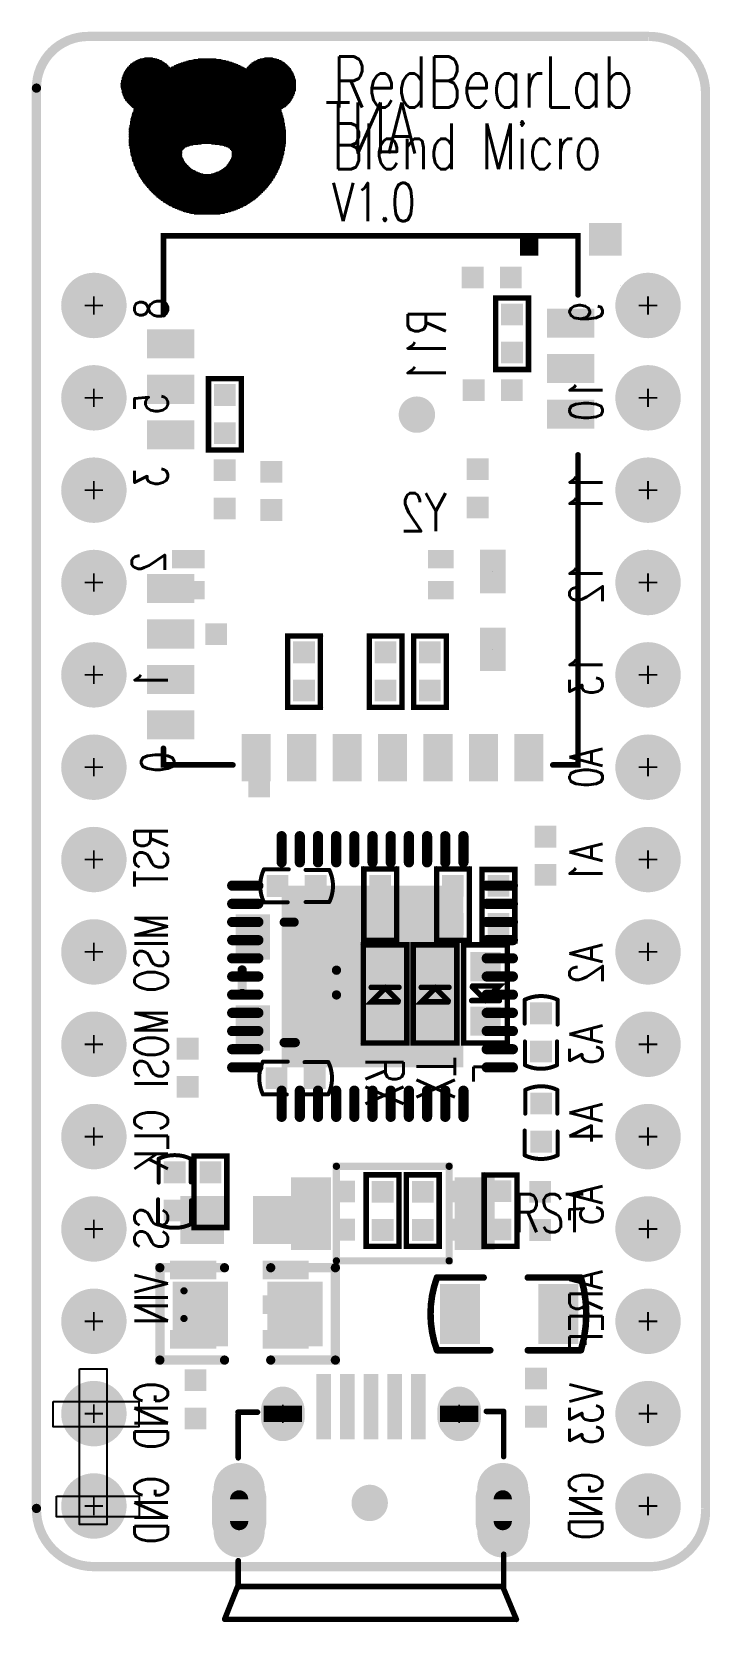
# Model space of a CAD drawing. Extents: x -9.3 to 9.3, y -13.6 to 30.1.
import ezdxf

# ---------------------------------------------------------------- set-up
doc = ezdxf.new("R2010")
doc.units = 0
doc.header["$MEASUREMENT"] = 0
doc.linetypes.add('KEEPOUT_00001000$0', pattern=[2, 1, 1])
doc.layers.get('0').update_dxf_attribs({"linetype": 'CONTINUOUS'})
for name, color, linetype in [('2D_LINE_26', 2, 'CONTINUOUS'), ('BOARD_OUTLINE_00', 255, 'CONTINUOUS'), ('DRIL_PLTE_THRU_01', 16, 'CONTINUOUS'), ('DRIL_PLTE_THRU_02', 136, 'CONTINUOUS'), ('DRIL_PLTE_THRU_03', 96, 'CONTINUOUS'), ('DRIL_PLTE_THRU_04', 176, 'CONTINUOUS'), ('DRIL_SYMBOL', 255, 'CONTINUOUS'), ('KEEPOUT_00', 136, 'CONTINUOUS'), ('KEEPOUT_01', 136, 'CONTINUOUS'), ('PADS_BOT', 5, 'CONTINUOUS'), ('PADS_INNER', 1, 'CONTINUOUS'), ('PADS_TOP', 1, 'CONTINUOUS'), ('PART_BOT_2DLINE_00', 136, 'CONTINUOUS'), ('PART_NAME_01', 2, 'CONTINUOUS'), ('PART_NAME_04', 231, 'CONTINUOUS'), ('PART_TOP_2DLINE_00', 254, 'CONTINUOUS'), ('PART_TOP_2DLINE_01', 254, 'CONTINUOUS'), ('TAG_00', 255, 'CONTINUOUS'), ('TAG_01', 255, 'CONTINUOUS'), ('TEXT_26', 2, 'CONTINUOUS'), ('TEXT_29', 253, 'CONTINUOUS')]:
    doc.layers.add(name, color=color, linetype=linetype)
doc.styles.add('W0$12', font='simplex', dxfattribs={"width": 0.75})
doc.styles.add('W0$13', font='simplex', dxfattribs={"width": 0.75})
doc.styles.add('W0$15', font='simplex', dxfattribs={"width": 0.75})
doc.styles.add('W0$18', font='simplex', dxfattribs={"width": 0.75})

msp = doc.modelspace()

# ---------------------------------------------------------------- texts
at = {"layer": 'TEXT_26', "width": 0.75}
for s, height, style, p in [('RedBearLab', 1.4, 'W0$18', (-1.052, 28.032)), ('Blend Micro ', 1.26, 'W0$15', (-1.067, 26.333)), ('V1.0', 1.05, 'W0$15', (-1.068, 24.906)), ('RST', 1.05, 'W0$13', (3.941, -2.906))]:
    msp.add_text(s, height=height, dxfattribs=dict(at, style=style)).set_placement(p)
at = {"layer": 'TEXT_29', "style": 'W0$12', "text_generation_flag": 2, "width": 0.75}
for p in [(6.359, -9.496), (-5.59, -9.61)]:
    msp.add_text('GND', height=0.91, rotation=90, dxfattribs=at).set_placement(p)

# ---------------------------------------------------------------- blocks, each defined once
blk = doc.blocks.new('SMOOTH_0$254')
at = {"const_width": 0.127}
blk.add_lwpolyline([(-0.0635, 0, 1), (0.0635, 0, 1)], format="xyb", close=True, dxfattribs=at)
blk = doc.blocks.new('BOARD_36')
at = {"layer": 'BOARD_OUTLINE_00', "const_width": 0.254}
blk.add_lwpolyline([(5.327, -17.576), (5.327, 21.49, -0.413192), (6.744, 22.911), (22.159, 22.911, -0.414214), (23.727, 21.385), (23.727, -17.576, -0.414214), (22.271, -19.176), (6.873, -19.176, -0.413702)], format="xyb", close=True, dxfattribs=at)
at = {"layer": 'BOARD_OUTLINE_00'}
for p in [(5.327, 21.49), (5.327, -17.576)]:
    blk.add_blockref('SMOOTH_0$254', p, dxfattribs=at)
blk = doc.blocks.new('SMOOTH_0$0254')
at = {"const_width": 0.0127}
blk.add_lwpolyline([(-0.00635, 0, 1), (0.00635, 0, 1)], format="xyb", close=True, dxfattribs=at)
blk = doc.blocks.new('DRAWING_74')
at = {"layer": '2D_LINE_26', "const_width": 0.0254}
for points in [[(-0.213, 2.63), (4.302, 2.63)], [(-0.213, 2.615), (4.302, 2.615)], [(-0.198, 2.645), (3.056, 2.645)], [(-0.182, 2.676), (0.973, 2.676)], [(-0.182, 2.66), (0.973, 2.66)], [(-0.152, 2.691), (0.943, 2.691)], [(-0.137, 2.721), (0.927, 2.721)], [(-0.137, 2.706), (0.927, 2.706)], [(-0.106, 2.752), (0.897, 2.752)], [(-0.106, 2.736), (0.897, 2.736)], [(-0.091, 2.767), (0.882, 2.767)], [(-0.061, 2.782), (0.851, 2.782)], [(-0.046, 2.797), (0.836, 2.797)], [(-0.015, 2.812), (0.806, 2.812)], [(0, 2.828), (0.79, 2.828)], [(0.03, 2.843), (0.76, 2.843)], [(0.061, 2.858), (0.745, 2.858)], [(0.091, 2.873), (0.699, 2.873)], [(0.122, 2.888), (0.669, 2.888)], [(0.167, 2.904), (0.623, 2.904)], [(0.243, 2.919), (0.562, 2.919)], [(0.289, 2.934), (0.502, 2.934)], [(1.003, 2.66), (3.025, 2.66)], [(1.019, 2.676), (2.995, 2.676)], [(1.049, 2.691), (2.964, 2.691)], [(1.095, 2.706), (2.934, 2.706)], [(1.11, 2.721), (2.904, 2.721)], [(1.155, 2.736), (2.858, 2.736)], [(1.171, 2.752), (2.843, 2.752)], [(1.216, 2.767), (2.797, 2.767)], [(1.262, 2.782), (2.752, 2.782)], [(1.292, 2.797), (2.721, 2.797)], [(1.353, 2.812), (2.676, 2.812)], [(1.399, 2.828), (2.615, 2.828)], [(1.444, 2.843), (2.584, 2.843)], [(1.505, 2.858), (2.508, 2.858)], [(1.596, 2.873), (2.432, 2.873)], [(1.642, 2.888), (2.387, 2.888)], [(1.763, 2.904), (2.25, 2.904)], [(3.101, 2.66), (4.272, 2.66)], [(3.101, 2.645), (4.287, 2.645)], [(3.116, 2.676), (4.257, 2.676)], [(3.132, 2.691), (4.241, 2.691)], [(3.147, 2.706), (4.226, 2.706)], [(3.162, 2.721), (4.211, 2.721)], [(3.177, 2.736), (4.196, 2.736)], [(3.192, 2.752), (4.181, 2.752)], [(3.208, 2.767), (4.165, 2.767)], [(3.238, 2.797), (4.135, 2.797)], [(3.238, 2.782), (4.135, 2.782)], [(3.268, 2.812), (4.105, 2.812)], [(3.299, 2.828), (4.074, 2.828)], [(3.314, 2.843), (4.059, 2.843)], [(3.36, 2.858), (4.029, 2.858)], [(3.39, 2.873), (3.983, 2.873)], [(3.405, 2.888), (3.968, 2.888)], [(3.466, 2.904), (3.907, 2.904)], [(3.542, 2.919), (3.846, 2.919)], [(3.588, 2.934), (3.8, 2.934)], [(-0.365, 2.235), (4.439, 2.235)], [(-0.365, 2.219), (4.439, 2.219)], [(-0.365, 2.204), (4.439, 2.204)], [(-0.365, 2.189), (4.439, 2.189)], [(-0.35, 2.311), (4.439, 2.311)], [(-0.35, 2.295), (4.439, 2.295)], [(-0.35, 2.28), (4.439, 2.28)], [(-0.35, 2.265), (4.439, 2.265)], [(-0.35, 2.25), (4.439, 2.25)], [(-0.334, 2.387), (4.409, 2.387)], [(-0.334, 2.371), (4.409, 2.371)], [(-0.334, 2.356), (4.424, 2.356)], [(-0.334, 2.341), (4.424, 2.341)], [(-0.334, 2.326), (4.439, 2.326)], [(-0.319, 2.432), (4.393, 2.432)], [(-0.319, 2.417), (4.409, 2.417)], [(-0.319, 2.402), (4.409, 2.402)], [(-0.304, 2.463), (4.393, 2.463)], [(-0.304, 2.448), (4.393, 2.448)], [(-0.289, 2.493), (4.378, 2.493)], [(-0.289, 2.478), (4.378, 2.478)], [(-0.274, 2.539), (4.348, 2.539)], [(-0.274, 2.524), (4.363, 2.524)], [(-0.274, 2.508), (4.363, 2.508)], [(-0.258, 2.554), (4.348, 2.554)], [(-0.243, 2.584), (4.317, 2.584)], [(-0.243, 2.569), (4.333, 2.569)], [(-0.228, 2.6), (4.317, 2.6)], [(-0.365, 2.174), (4.439, 2.174)], [(-0.365, 2.159), (4.439, 2.159)], [(-0.365, 2.143), (4.439, 2.143)], [(-0.365, 2.128), (4.439, 2.128)], [(-0.35, 2.113), (4.439, 2.113)], [(-0.35, 2.098), (4.439, 2.098)], [(-0.35, 2.083), (4.439, 2.083)], [(-0.35, 2.067), (4.439, 2.067)], [(-0.334, 2.052), (4.439, 2.052)], [(-0.334, 2.037), (4.439, 2.037)], [(-0.334, 2.022), (4.424, 2.022)], [(-0.334, 2.007), (4.424, 2.007)], [(-0.334, 1.991), (4.409, 1.991)], [(-0.334, 1.976), (4.409, 1.976)], [(-0.319, 1.961), (4.409, 1.961)], [(-0.319, 1.946), (4.409, 1.946)], [(-0.319, 1.931), (4.393, 1.931)], [(-0.304, 1.915), (4.393, 1.915)], [(-0.304, 1.9), (4.393, 1.9)], [(-0.289, 1.885), (4.378, 1.885)], [(-0.289, 1.87), (4.363, 1.87)], [(-0.289, 1.855), (4.363, 1.855)], [(-0.274, 1.839), (4.363, 1.839)], [(-0.274, 1.824), (4.348, 1.824)], [(-0.258, 1.809), (4.348, 1.809)], [(-0.243, 1.794), (4.333, 1.794)], [(-0.243, 1.779), (4.317, 1.779)], [(-0.228, 1.763), (4.317, 1.763)], [(-0.228, 1.748), (4.302, 1.748)], [(-0.198, 1.733), (4.287, 1.733)], [(-0.198, 1.718), (4.287, 1.718)], [(-0.182, 1.703), (4.272, 1.703)], [(-0.167, 1.687), (4.257, 1.687)], [(-0.152, 1.672), (4.241, 1.672)], [(-0.137, 1.657), (4.226, 1.657)], [(-0.122, 1.642), (4.211, 1.642)], [(-0.106, 1.627), (4.196, 1.627)], [(-0.091, 1.611), (4.181, 1.611)], [(-0.076, 1.596), (4.165, 1.596)], [(-0.076, 1.307), (4.089, 1.307)], [(-0.061, 1.581), (4.15, 1.581)], [(-0.061, 1.368), (4.074, 1.368)], [(-0.061, 1.353), (4.074, 1.353)], [(-0.061, 1.338), (4.089, 1.338)], [(-0.061, 1.323), (4.089, 1.323)], [(-0.046, 1.566), (4.12, 1.566)], [(-0.046, 1.414), (4.059, 1.414)], [(-0.046, 1.399), (4.074, 1.399)], [(-0.046, 1.383), (4.074, 1.383)], [(-0.03, 1.444), (4.044, 1.444)], [(-0.03, 1.429), (4.059, 1.429)], [(-0.015, 1.551), (4.089, 1.551)], [(-0.015, 1.505), (4.029, 1.505)], [(-0.015, 1.49), (4.044, 1.49)], [(-0.015, 1.475), (4.044, 1.475)], [(-0.015, 1.459), (4.044, 1.459)], [(0, 1.535), (4.074, 1.535)], [(0, 1.52), (4.044, 1.52)], [(-0.137, 1.003), (4.15, 1.003)], [(-0.137, 0.988), (4.15, 0.988)], [(-0.137, 0.973), (4.15, 0.973)], [(-0.137, 0.958), (4.15, 0.958)], [(-0.137, 0.943), (4.165, 0.943)], [(-0.137, 0.927), (4.165, 0.927)], [(-0.137, 0.912), (4.165, 0.912)], [(-0.137, 0.897), (4.165, 0.897)], [(-0.137, 0.882), (4.165, 0.882)], [(-0.137, 0.867), (4.165, 0.867)], [(-0.122, 1.079), (4.135, 1.079)], [(-0.122, 1.064), (4.135, 1.064)], [(-0.122, 1.049), (4.135, 1.049)], [(-0.122, 1.034), (4.15, 1.034)], [(-0.122, 1.019), (4.15, 1.019)], [(-0.106, 1.186), (4.12, 1.186)], [(-0.106, 1.171), (4.12, 1.171)], [(-0.106, 1.155), (4.12, 1.155)], [(-0.106, 1.14), (4.135, 1.14)], [(-0.106, 1.125), (4.135, 1.125)], [(-0.106, 1.11), (4.135, 1.11)], [(-0.106, 1.095), (4.135, 1.095)], [(-0.091, 1.262), (4.105, 1.262)], [(-0.091, 1.247), (4.105, 1.247)], [(-0.091, 1.231), (4.12, 1.231)], [(-0.091, 1.216), (4.12, 1.216)], [(-0.091, 1.201), (4.12, 1.201)], [(-0.076, 1.292), (4.089, 1.292)], [(-0.076, 1.277), (4.105, 1.277)], [(-0.137, 0.851), (4.165, 0.851)], [(-0.137, 0.836), (4.165, 0.836)], [(-0.137, 0.821), (4.165, 0.821)], [(-0.137, 0.806), (4.165, 0.806)], [(-0.137, 0.79), (4.165, 0.79)], [(-0.137, 0.775), (4.165, 0.775)], [(-0.137, 0.76), (4.165, 0.76)], [(-0.137, 0.745), (4.165, 0.745)], [(-0.137, 0.73), (4.165, 0.73)], [(-0.137, 0.714), (4.165, 0.714)], [(-0.137, 0.699), (4.165, 0.699)], [(-0.137, 0.684), (4.165, 0.684)], [(-0.137, 0.669), (4.165, 0.669)], [(-0.137, 0.654), (4.165, 0.654)], [(-0.137, 0.638), (4.165, 0.638)], [(-0.137, 0.623), (4.165, 0.623)], [(-0.137, 0.608), (4.165, 0.608)], [(-0.137, 0.593), (4.165, 0.593)], [(-0.137, 0.578), (4.165, 0.578)], [(-0.137, 0.562), (1.839, 0.562)], [(-0.137, 0.55), (1.748, 0.55)], [(-0.137, 0.532), (1.611, 0.532)], [(-0.137, 0.517), (1.535, 0.517)], [(-0.122, 0.502), (1.505, 0.502)], [(-0.122, 0.486), (1.444, 0.486)], [(-0.122, 0.471), (1.399, 0.471)], [(-0.122, 0.456), (1.383, 0.456)], [(-0.122, 0.441), (1.368, 0.441)], [(-0.106, 0.426), (1.353, 0.426)], [(2.128, 0.562), (4.15, 0.562)], [(2.235, 0.547), (4.15, 0.547)], [(2.356, 0.532), (4.15, 0.532)], [(2.448, 0.517), (4.15, 0.517)], [(2.478, 0.502), (4.15, 0.502)], [(2.539, 0.486), (4.15, 0.486)], [(2.584, 0.471), (4.135, 0.471)], [(2.6, 0.456), (4.135, 0.456)], [(2.63, 0.441), (4.135, 0.441)], [(2.645, 0.426), (4.135, 0.426)], [(-0.106, 0.41), (1.338, 0.41)], [(-0.106, 0.395), (1.323, 0.395)], [(-0.106, 0.38), (1.307, 0.38)], [(-0.106, 0.365), (1.307, 0.365)], [(-0.106, 0.35), (1.307, 0.35)], [(-0.091, 0.334), (1.307, 0.334)], [(-0.091, 0.319), (1.307, 0.319)], [(-0.091, 0.304), (1.307, 0.304)], [(-0.091, 0.289), (1.307, 0.289)], [(-0.091, 0.274), (1.307, 0.274)], [(-0.091, 0.258), (1.307, 0.258)], [(-0.076, 0.243), (1.307, 0.243)], [(-0.076, 0.228), (1.307, 0.228)], [(-0.061, 0.213), (1.307, 0.213)], [(-0.061, 0.198), (1.323, 0.198)], [(-0.061, 0.182), (1.323, 0.182)], [(-0.061, 0.167), (1.338, 0.167)], [(-0.061, 0.152), (1.338, 0.152)], [(-0.046, 0.137), (1.353, 0.137)], [(-0.046, 0.122), (1.353, 0.122)], [(-0.046, 0.106), (1.353, 0.106)], [(-0.046, 0.091), (1.368, 0.091)], [(-0.03, 0.076), (1.383, 0.076)], [(-0.015, 0.061), (1.383, 0.061)], [(-0.015, 0.046), (1.399, 0.046)], [(-0.015, 0.03), (1.414, 0.03)], [(-0.015, 0.015), (1.429, 0.015)], [(0, 0), (1.444, 0)], [(0.915, 0.23), (1.303, 0.23)], [(1.036, 0.214), (1.234, 0.214)], [(2.569, 0), (4.029, 0)], [(2.584, 0.015), (4.029, 0.015)], [(2.6, 0.046), (4.044, 0.046)], [(2.6, 0.03), (4.044, 0.03)], [(2.615, 0.061), (4.044, 0.061)], [(2.63, 0.091), (4.059, 0.091)], [(2.63, 0.076), (4.044, 0.076)], [(2.645, 0.41), (4.135, 0.41)], [(2.645, 0.122), (4.074, 0.122)], [(2.645, 0.106), (4.059, 0.106)], [(2.66, 0.137), (4.074, 0.137)], [(2.676, 0.395), (4.135, 0.395)], [(2.676, 0.38), (4.135, 0.38)], [(2.676, 0.182), (4.089, 0.182)], [(2.676, 0.167), (4.074, 0.167)], [(2.676, 0.152), (4.074, 0.152)], [(2.691, 0.365), (4.12, 0.365)], [(2.691, 0.35), (4.12, 0.35)], [(2.691, 0.334), (4.12, 0.334)], [(2.691, 0.319), (4.12, 0.319)], [(2.691, 0.304), (4.12, 0.304)], [(2.691, 0.289), (4.12, 0.289)], [(2.691, 0.274), (4.105, 0.274)], [(2.691, 0.258), (4.105, 0.258)], [(2.691, 0.243), (4.089, 0.243)], [(2.691, 0.228), (4.089, 0.228)], [(2.691, 0.213), (4.089, 0.213)], [(2.691, 0.198), (4.089, 0.198)], [(0, -0.015), (1.444, -0.015)], [(0, -0.03), (1.475, -0.03)], [(0.015, -0.046), (1.49, -0.046)], [(0.03, -0.061), (1.49, -0.061)], [(0.03, -0.076), (1.52, -0.076)], [(0.03, -0.091), (1.535, -0.091)], [(0.046, -0.106), (1.551, -0.106)], [(0.046, -0.122), (1.566, -0.122)], [(0.046, -0.137), (1.596, -0.137)], [(0.061, -0.152), (1.611, -0.152)], [(0.076, -0.167), (1.657, -0.167)], [(0.076, -0.182), (1.687, -0.182)], [(0.076, -0.198), (1.703, -0.198)], [(0.091, -0.213), (1.748, -0.213)], [(0.091, -0.228), (1.794, -0.228)], [(0.106, -0.243), (1.824, -0.243)], [(0.122, -0.258), (1.885, -0.258)], [(0.122, -0.274), (3.907, -0.274)], [(0.137, -0.289), (3.892, -0.289)], [(0.137, -0.304), (3.876, -0.304)], [(0.137, -0.319), (3.876, -0.319)], [(0.152, -0.334), (3.861, -0.334)], [(0.167, -0.35), (3.861, -0.35)], [(0.167, -0.365), (3.846, -0.365)], [(0.182, -0.38), (3.846, -0.38)], [(0.198, -0.395), (3.816, -0.395)], [(0.198, -0.41), (3.816, -0.41)], [(0.213, -0.426), (3.816, -0.426)], [(0.228, -0.441), (3.8, -0.441)], [(2.128, -0.258), (3.907, -0.258)], [(2.189, -0.243), (3.907, -0.243)], [(2.219, -0.228), (3.922, -0.228)], [(2.265, -0.213), (3.937, -0.213)], [(2.311, -0.198), (3.937, -0.198)], [(2.341, -0.182), (3.952, -0.182)], [(2.371, -0.167), (3.952, -0.167)], [(2.402, -0.152), (3.952, -0.152)], [(2.417, -0.137), (3.968, -0.137)], [(2.448, -0.122), (3.983, -0.122)], [(2.463, -0.106), (3.983, -0.106)], [(2.478, -0.091), (3.983, -0.091)], [(2.508, -0.076), (3.998, -0.076)], [(2.524, -0.061), (3.998, -0.061)], [(2.539, -0.046), (3.998, -0.046)], [(2.554, -0.015), (4.029, -0.015)], [(2.554, -0.03), (4.013, -0.03)], [(0.228, -0.456), (3.785, -0.456)], [(0.243, -0.471), (3.77, -0.471)], [(0.258, -0.486), (3.77, -0.486)], [(0.258, -0.502), (3.755, -0.502)], [(0.274, -0.517), (3.755, -0.517)], [(0.289, -0.532), (3.724, -0.532)], [(0.304, -0.547), (3.724, -0.547)], [(0.319, -0.562), (3.709, -0.562)], [(0.319, -0.578), (3.694, -0.578)], [(0.334, -0.593), (3.679, -0.593)], [(0.35, -0.608), (3.679, -0.608)], [(0.365, -0.623), (3.664, -0.623)], [(0.365, -0.638), (3.648, -0.638)], [(0.395, -0.654), (3.633, -0.654)], [(0.41, -0.669), (3.618, -0.669)], [(0.41, -0.684), (3.618, -0.684)], [(0.426, -0.699), (3.588, -0.699)], [(0.441, -0.714), (3.572, -0.714)], [(0.456, -0.73), (3.572, -0.73)], [(0.471, -0.745), (3.542, -0.745)], [(0.486, -0.76), (3.527, -0.76)], [(0.502, -0.775), (3.527, -0.775)], [(0.517, -0.79), (3.496, -0.79)], [(0.532, -0.806), (3.481, -0.806)], [(0.547, -0.821), (3.481, -0.821)], [(0.562, -0.836), (3.451, -0.836)], [(0.593, -0.851), (3.436, -0.851)], [(0.593, -0.867), (3.42, -0.867)], [(0.623, -0.882), (3.405, -0.882)], [(0.623, -0.897), (3.39, -0.897)], [(0.654, -0.912), (3.375, -0.912)], [(0.669, -0.927), (3.344, -0.927)], [(0.684, -0.943), (3.344, -0.943)], [(0.714, -0.958), (3.314, -0.958)], [(0.73, -0.973), (3.299, -0.973)], [(0.745, -0.988), (3.268, -0.988)], [(0.775, -1.003), (3.253, -1.003)], [(0.806, -1.019), (3.223, -1.019)], [(0.806, -1.034), (3.208, -1.034)], [(0.836, -1.049), (3.177, -1.049)], [(0.867, -1.064), (3.162, -1.064)], [(0.882, -1.079), (3.132, -1.079)], [(0.912, -1.095), (3.116, -1.095)], [(0.943, -1.11), (3.086, -1.11)], [(0.958, -1.125), (3.071, -1.125)], [(0.988, -1.14), (3.025, -1.14)], [(1.034, -1.155), (2.995, -1.155)], [(1.049, -1.171), (2.98, -1.171)], [(1.079, -1.186), (2.934, -1.186)], [(1.125, -1.201), (2.904, -1.201)], [(1.14, -1.216), (2.888, -1.216)], [(1.186, -1.231), (2.843, -1.231)], [(1.231, -1.247), (2.797, -1.247)], [(1.262, -1.262), (2.767, -1.262)], [(1.307, -1.277), (2.721, -1.277)], [(1.353, -1.292), (2.66, -1.292)], [(1.383, -1.307), (2.63, -1.307)], [(1.444, -1.323), (2.569, -1.323)], [(1.52, -1.338), (2.493, -1.338)], [(1.566, -1.353), (2.463, -1.353)], [(1.657, -1.368), (2.356, -1.368)]]:
    blk.add_lwpolyline(points, dxfattribs=at)
at = {"layer": '2D_LINE_26'}
for p in [(-0.213, 2.63), (-0.213, 2.615), (-0.198, 2.645), (-0.182, 2.676), (-0.182, 2.66), (-0.152, 2.691), (-0.137, 2.721), (-0.137, 2.706), (-0.106, 2.752), (-0.106, 2.736), (-0.091, 2.767), (-0.061, 2.782), (-0.046, 2.797), (-0.015, 2.812), (0, 2.828), (0.03, 2.843), (0.061, 2.858), (0.091, 2.873), (0.122, 2.888), (0.167, 2.904), (0.243, 2.919), (0.289, 2.934), (0.502, 2.934), (0.562, 2.919), (0.623, 2.904), (0.669, 2.888), (0.699, 2.873), (0.745, 2.858), (0.76, 2.843), (0.79, 2.828), (0.806, 2.812), (0.836, 2.797), (0.851, 2.782), (0.882, 2.767), (0.897, 2.752), (0.897, 2.736), (0.927, 2.721), (0.927, 2.706), (0.943, 2.691), (0.973, 2.676), (0.973, 2.66), (1.003, 2.66), (1.019, 2.676), (1.049, 2.691), (1.095, 2.706), (1.11, 2.721), (1.155, 2.736), (1.171, 2.752), (1.216, 2.767), (1.262, 2.782), (1.292, 2.797), (1.353, 2.812), (1.399, 2.828), (1.444, 2.843), (1.505, 2.858), (1.596, 2.873), (1.642, 2.888), (1.763, 2.904), (2.25, 2.904), (2.387, 2.888), (2.432, 2.873), (2.508, 2.858), (2.584, 2.843), (2.615, 2.828), (2.676, 2.812), (2.721, 2.797), (2.752, 2.782), (2.797, 2.767), (2.843, 2.752), (2.858, 2.736), (2.904, 2.721), (2.934, 2.706), (2.964, 2.691), (2.995, 2.676), (3.025, 2.66), (3.056, 2.645), (3.101, 2.66), (3.101, 2.645), (3.116, 2.676), (3.132, 2.691), (3.147, 2.706), (3.162, 2.721), (3.177, 2.736), (3.192, 2.752), (3.208, 2.767), (3.238, 2.797), (3.238, 2.782), (3.268, 2.812), (3.299, 2.828), (3.314, 2.843), (3.36, 2.858), (3.39, 2.873), (3.405, 2.888), (3.466, 2.904), (3.542, 2.919), (3.588, 2.934), (3.8, 2.934), (3.846, 2.919), (3.907, 2.904), (3.968, 2.888), (3.983, 2.873), (4.029, 2.858), (4.059, 2.843), (4.074, 2.828), (4.105, 2.812), (4.135, 2.797), (4.135, 2.782), (4.165, 2.767), (4.181, 2.752), (4.196, 2.736), (4.211, 2.721), (4.226, 2.706), (4.241, 2.691), (4.257, 2.676), (4.272, 2.66), (4.287, 2.645), (4.302, 2.63), (4.302, 2.615), (-0.365, 2.235), (-0.365, 2.219), (-0.365, 2.204), (-0.365, 2.189), (-0.35, 2.311), (-0.35, 2.295), (-0.35, 2.28), (-0.35, 2.265), (-0.35, 2.25), (-0.334, 2.387), (-0.334, 2.371), (-0.334, 2.356), (-0.334, 2.341), (-0.334, 2.326), (-0.319, 2.432), (-0.319, 2.417), (-0.319, 2.402), (-0.304, 2.463), (-0.304, 2.448), (-0.289, 2.493), (-0.289, 2.478), (-0.274, 2.539), (-0.274, 2.524), (-0.274, 2.508), (-0.258, 2.554), (-0.243, 2.584), (-0.243, 2.569), (-0.228, 2.6), (4.317, 2.6), (4.317, 2.584), (4.333, 2.569), (4.348, 2.554), (4.348, 2.539), (4.363, 2.524), (4.363, 2.508), (4.378, 2.493), (4.378, 2.478), (4.393, 2.463), (4.393, 2.448), (4.393, 2.432), (4.409, 2.417), (4.409, 2.402), (4.409, 2.387), (4.409, 2.371), (4.424, 2.356), (4.424, 2.341), (4.439, 2.326), (4.439, 2.311), (4.439, 2.295), (4.439, 2.28), (4.439, 2.265), (4.439, 2.25), (4.439, 2.235), (4.439, 2.219), (4.439, 2.204), (4.439, 2.189), (-0.365, 2.174), (-0.365, 2.159), (-0.365, 2.143), (-0.365, 2.128), (-0.35, 2.113), (-0.35, 2.098), (-0.35, 2.083), (-0.35, 2.067), (-0.334, 2.052), (-0.334, 2.037), (-0.334, 2.022), (-0.334, 2.007), (-0.334, 1.991), (-0.334, 1.976), (-0.319, 1.961), (-0.319, 1.946), (-0.319, 1.931), (-0.304, 1.915), (-0.304, 1.9), (-0.289, 1.885), (-0.289, 1.87), (-0.289, 1.855), (-0.274, 1.839), (-0.274, 1.824), (-0.258, 1.809), (-0.243, 1.794), (-0.243, 1.779), (-0.228, 1.763), (-0.228, 1.748), (4.302, 1.748), (4.317, 1.779), (4.317, 1.763), (4.333, 1.794), (4.348, 1.824), (4.348, 1.809), (4.363, 1.87), (4.363, 1.855), (4.363, 1.839), (4.378, 1.885), (4.393, 1.931), (4.393, 1.915), (4.393, 1.9), (4.409, 1.991), (4.409, 1.976), (4.409, 1.961), (4.409, 1.946), (4.424, 2.022), (4.424, 2.007), (4.439, 2.174), (4.439, 2.159), (4.439, 2.143), (4.439, 2.128), (4.439, 2.113), (4.439, 2.098), (4.439, 2.083), (4.439, 2.067), (4.439, 2.052), (4.439, 2.037), (-0.198, 1.733), (-0.198, 1.718), (-0.182, 1.703), (-0.167, 1.687), (-0.152, 1.672), (-0.137, 1.657), (-0.122, 1.642), (-0.106, 1.627), (-0.091, 1.611), (-0.076, 1.596), (-0.076, 1.307), (-0.061, 1.581), (-0.061, 1.368), (-0.061, 1.353), (-0.061, 1.338), (-0.061, 1.323), (-0.046, 1.566), (-0.046, 1.414), (-0.046, 1.399), (-0.046, 1.383), (-0.03, 1.444), (-0.03, 1.429), (-0.015, 1.551), (-0.015, 1.505), (-0.015, 1.49), (-0.015, 1.475), (-0.015, 1.459), (0, 1.535), (0, 1.52), (4.029, 1.505), (4.044, 1.52), (4.044, 1.49), (4.044, 1.475), (4.044, 1.459), (4.044, 1.444), (4.059, 1.429), (4.059, 1.414), (4.074, 1.535), (4.074, 1.399), (4.074, 1.383), (4.074, 1.368), (4.074, 1.353), (4.089, 1.551), (4.089, 1.338), (4.089, 1.323), (4.089, 1.307), (4.12, 1.566), (4.15, 1.581), (4.165, 1.596), (4.181, 1.611), (4.196, 1.627), (4.211, 1.642), (4.226, 1.657), (4.241, 1.672), (4.257, 1.687), (4.272, 1.703), (4.287, 1.733), (4.287, 1.718), (-0.137, 1.003), (-0.137, 0.988), (-0.137, 0.973), (-0.137, 0.958), (-0.137, 0.943), (-0.137, 0.927), (-0.137, 0.912), (-0.137, 0.897), (-0.137, 0.882), (-0.137, 0.867), (-0.122, 1.079), (-0.122, 1.064), (-0.122, 1.049), (-0.122, 1.034), (-0.122, 1.019), (-0.106, 1.186), (-0.106, 1.171), (-0.106, 1.155), (-0.106, 1.14), (-0.106, 1.125), (-0.106, 1.11), (-0.106, 1.095), (-0.091, 1.262), (-0.091, 1.247), (-0.091, 1.231), (-0.091, 1.216), (-0.091, 1.201), (-0.076, 1.292), (-0.076, 1.277), (4.089, 1.292), (4.105, 1.277), (4.105, 1.262), (4.105, 1.247), (4.12, 1.231), (4.12, 1.216), (4.12, 1.201), (4.12, 1.186), (4.12, 1.171), (4.12, 1.155), (4.135, 1.14), (4.135, 1.125), (4.135, 1.11), (4.135, 1.095), (4.135, 1.079), (4.135, 1.064), (4.135, 1.049), (4.15, 1.034), (4.15, 1.019), (4.15, 1.003), (4.15, 0.988), (4.15, 0.973), (4.15, 0.958), (4.165, 0.943), (4.165, 0.927), (4.165, 0.912), (4.165, 0.897), (4.165, 0.882), (4.165, 0.867), (-0.137, 0.851), (-0.137, 0.836), (-0.137, 0.821), (-0.137, 0.806), (-0.137, 0.79), (-0.137, 0.775), (-0.137, 0.76), (-0.137, 0.745), (-0.137, 0.73), (-0.137, 0.714), (-0.137, 0.699), (-0.137, 0.684), (-0.137, 0.669), (-0.137, 0.654), (-0.137, 0.638), (-0.137, 0.623), (-0.137, 0.608), (-0.137, 0.593), (-0.137, 0.578), (-0.137, 0.562), (-0.137, 0.55), (-0.137, 0.532), (-0.137, 0.517), (-0.122, 0.502), (-0.122, 0.486), (-0.122, 0.471), (-0.122, 0.456), (-0.122, 0.441), (-0.106, 0.426), (1.353, 0.426), (1.368, 0.441), (1.383, 0.456), (1.399, 0.471), (1.444, 0.486), (1.505, 0.502), (1.535, 0.517), (1.611, 0.532), (1.748, 0.55), (1.839, 0.562), (2.128, 0.562), (2.235, 0.547), (2.356, 0.532), (2.448, 0.517), (2.478, 0.502), (2.539, 0.486), (2.584, 0.471), (2.6, 0.456), (2.63, 0.441), (2.645, 0.426), (4.135, 0.471), (4.135, 0.456), (4.135, 0.441), (4.135, 0.426), (4.15, 0.562), (4.15, 0.547), (4.15, 0.532), (4.15, 0.517), (4.15, 0.502), (4.15, 0.486), (4.165, 0.851), (4.165, 0.836), (4.165, 0.821), (4.165, 0.806), (4.165, 0.79), (4.165, 0.775), (4.165, 0.76), (4.165, 0.745), (4.165, 0.73), (4.165, 0.714), (4.165, 0.699), (4.165, 0.684), (4.165, 0.669), (4.165, 0.654), (4.165, 0.638), (4.165, 0.623), (4.165, 0.608), (4.165, 0.593), (4.165, 0.578), (-0.106, 0.41), (-0.106, 0.395), (-0.106, 0.38), (-0.106, 0.365), (-0.106, 0.35), (-0.091, 0.334), (-0.091, 0.319), (-0.091, 0.304), (-0.091, 0.289), (-0.091, 0.274), (-0.091, 0.258), (-0.076, 0.243), (-0.076, 0.228), (-0.061, 0.213), (-0.061, 0.198), (-0.061, 0.182), (-0.061, 0.167), (-0.061, 0.152), (-0.046, 0.137), (-0.046, 0.122), (-0.046, 0.106), (-0.046, 0.091), (-0.03, 0.076), (-0.015, 0.061), (-0.015, 0.046), (-0.015, 0.03), (-0.015, 0.015), (0, 0), (0.915, 0.23), (1.036, 0.214), (1.234, 0.214), (1.303, 0.23), (1.307, 0.38), (1.307, 0.365), (1.307, 0.35), (1.307, 0.334), (1.307, 0.319), (1.307, 0.304), (1.307, 0.289), (1.307, 0.274), (1.307, 0.258), (1.307, 0.243), (1.307, 0.228), (1.307, 0.213), (1.323, 0.395), (1.323, 0.198), (1.323, 0.182), (1.338, 0.41), (1.338, 0.167), (1.338, 0.152), (1.353, 0.137), (1.353, 0.122), (1.353, 0.106), (1.368, 0.091), (1.383, 0.076), (1.383, 0.061), (1.399, 0.046), (1.414, 0.03), (1.429, 0.015), (1.444, 0), (2.569, 0), (2.584, 0.015), (2.6, 0.046), (2.6, 0.03), (2.615, 0.061), (2.63, 0.091), (2.63, 0.076), (2.645, 0.41), (2.645, 0.122), (2.645, 0.106), (2.66, 0.137), (2.676, 0.395), (2.676, 0.38), (2.676, 0.182), (2.676, 0.167), (2.676, 0.152), (2.691, 0.365), (2.691, 0.35), (2.691, 0.334), (2.691, 0.319), (2.691, 0.304), (2.691, 0.289), (2.691, 0.274), (2.691, 0.258), (2.691, 0.243), (2.691, 0.228), (2.691, 0.213), (2.691, 0.198), (4.029, 0.015), (4.029, 0), (4.044, 0.076), (4.044, 0.061), (4.044, 0.046), (4.044, 0.03), (4.059, 0.106), (4.059, 0.091), (4.074, 0.167), (4.074, 0.152), (4.074, 0.137), (4.074, 0.122), (4.089, 0.243), (4.089, 0.228), (4.089, 0.213), (4.089, 0.198), (4.089, 0.182), (4.105, 0.274), (4.105, 0.258), (4.12, 0.365), (4.12, 0.35), (4.12, 0.334), (4.12, 0.319), (4.12, 0.304), (4.12, 0.289), (4.135, 0.41), (4.135, 0.395), (4.135, 0.38), (0, -0.015), (0, -0.03), (0.015, -0.046), (0.03, -0.061), (0.03, -0.076), (0.03, -0.091), (0.046, -0.106), (0.046, -0.122), (0.046, -0.137), (0.061, -0.152), (0.076, -0.167), (0.076, -0.182), (0.076, -0.198), (0.091, -0.213), (0.091, -0.228), (0.106, -0.243), (0.122, -0.258), (0.122, -0.274), (0.137, -0.289), (0.137, -0.304), (0.137, -0.319), (0.152, -0.334), (0.167, -0.35), (0.167, -0.365), (0.182, -0.38), (0.198, -0.395), (0.198, -0.41), (0.213, -0.426), (0.228, -0.441), (1.444, -0.015), (1.475, -0.03), (1.49, -0.046), (1.49, -0.061), (1.52, -0.076), (1.535, -0.091), (1.551, -0.106), (1.566, -0.122), (1.596, -0.137), (1.611, -0.152), (1.657, -0.167), (1.687, -0.182), (1.703, -0.198), (1.748, -0.213), (1.794, -0.228), (1.824, -0.243), (1.885, -0.258), (2.128, -0.258), (2.189, -0.243), (2.219, -0.228), (2.265, -0.213), (2.311, -0.198), (2.341, -0.182), (2.371, -0.167), (2.402, -0.152), (2.417, -0.137), (2.448, -0.122), (2.463, -0.106), (2.478, -0.091), (2.508, -0.076), (2.524, -0.061), (2.539, -0.046), (2.554, -0.015), (2.554, -0.03), (3.8, -0.441), (3.816, -0.395), (3.816, -0.41), (3.816, -0.426), (3.846, -0.365), (3.846, -0.38), (3.861, -0.334), (3.861, -0.35), (3.876, -0.304), (3.876, -0.319), (3.892, -0.289), (3.907, -0.243), (3.907, -0.258), (3.907, -0.274), (3.922, -0.228), (3.937, -0.198), (3.937, -0.213), (3.952, -0.152), (3.952, -0.167), (3.952, -0.182), (3.968, -0.137), (3.983, -0.091), (3.983, -0.106), (3.983, -0.122), (3.998, -0.046), (3.998, -0.061), (3.998, -0.076), (4.013, -0.03), (4.029, -0.015), (0.228, -0.456), (0.243, -0.471), (0.258, -0.486), (0.258, -0.502), (0.274, -0.517), (0.289, -0.532), (0.304, -0.547), (0.319, -0.562), (0.319, -0.578), (0.334, -0.593), (0.35, -0.608), (0.365, -0.623), (0.365, -0.638), (0.395, -0.654), (0.41, -0.669), (0.41, -0.684), (0.426, -0.699), (0.441, -0.714), (0.456, -0.73), (0.471, -0.745), (0.486, -0.76), (0.502, -0.775), (0.517, -0.79), (0.532, -0.806), (0.547, -0.821), (0.562, -0.836), (0.593, -0.851), (0.593, -0.867), (0.623, -0.882), (3.405, -0.882), (3.42, -0.867), (3.436, -0.851), (3.451, -0.836), (3.481, -0.806), (3.481, -0.821), (3.496, -0.79), (3.527, -0.76), (3.527, -0.775), (3.542, -0.745), (3.572, -0.714), (3.572, -0.73), (3.588, -0.699), (3.618, -0.669), (3.618, -0.684), (3.633, -0.654), (3.648, -0.638), (3.664, -0.623), (3.679, -0.593), (3.679, -0.608), (3.694, -0.578), (3.709, -0.562), (3.724, -0.532), (3.724, -0.547), (3.755, -0.502), (3.755, -0.517), (3.77, -0.471), (3.77, -0.486), (3.785, -0.456), (0.623, -0.897), (0.654, -0.912), (0.669, -0.927), (0.684, -0.943), (0.714, -0.958), (0.73, -0.973), (0.745, -0.988), (0.775, -1.003), (0.806, -1.019), (0.806, -1.034), (0.836, -1.049), (0.867, -1.064), (0.882, -1.079), (0.912, -1.095), (0.943, -1.11), (0.958, -1.125), (0.988, -1.14), (1.034, -1.155), (1.049, -1.171), (1.079, -1.186), (1.125, -1.201), (1.14, -1.216), (1.186, -1.231), (1.231, -1.247), (1.262, -1.262), (1.307, -1.277), (1.353, -1.292), (1.383, -1.307), (1.444, -1.323), (2.569, -1.323), (2.63, -1.307), (2.66, -1.292), (2.721, -1.277), (2.767, -1.262), (2.797, -1.247), (2.843, -1.231), (2.888, -1.216), (2.904, -1.201), (2.934, -1.186), (2.98, -1.171), (2.995, -1.155), (3.025, -1.14), (3.071, -1.125), (3.086, -1.11), (3.116, -1.095), (3.132, -1.079), (3.162, -1.064), (3.177, -1.049), (3.208, -1.034), (3.223, -1.019), (3.253, -1.003), (3.268, -0.988), (3.299, -0.973), (3.314, -0.958), (3.344, -0.927), (3.344, -0.943), (3.375, -0.912), (3.39, -0.897), (1.52, -1.338), (1.566, -1.353), (1.657, -1.368), (2.356, -1.368), (2.463, -1.353), (2.493, -1.338)]:
    blk.add_blockref('SMOOTH_0$0254', p, dxfattribs=at)
blk = doc.blocks.new('KEEPOUT_69')
at = {"layer": 'KEEPOUT_00', "linetype": 'KEEPOUT_00001000$0'}
blk.add_lwpolyline([(0, 0), (0.752, 0), (0.752, -4.286), (0, -4.286)], close=True, dxfattribs=at)
blk = doc.blocks.new('KEEPOUT_70')
at = {"layer": 'KEEPOUT_00', "linetype": 'KEEPOUT_00001000$0'}
blk.add_lwpolyline([(0, 0), (2.275, 0), (2.275, -0.569), (0, -0.569)], close=True, dxfattribs=at)
blk = doc.blocks.new('KEEPOUT_71')
at = {"layer": 'KEEPOUT_01', "linetype": 'KEEPOUT_00001000$0'}
blk.add_lwpolyline([(-0.167, 0), (2.193, 0), (2.193, -0.697), (-0.167, -0.697)], close=True, dxfattribs=at)
blk = doc.blocks.new('DRIL_HOLE_0')
blk.add_lwpolyline([(0, 0, 1), (0, 0, 1)], format="xyb", close=True)
blk = doc.blocks.new('PAD_0')
blk.add_lwpolyline([(0, 0, 1), (0, 0, 1)], format="xyb", close=True)
blk = doc.blocks.new('PAD_1')
at = {"const_width": 0.6}
blk.add_lwpolyline([(-0.3, 0), (0.3, 0)], dxfattribs=at)
blk = doc.blocks.new('STK_BOT_170')
at = {"layer": 'DRIL_PLTE_THRU_01'}
blk.add_blockref('DRIL_HOLE_0', (0, 0), dxfattribs=at)
at = {"layer": 'DRIL_PLTE_THRU_02'}
blk.add_blockref('DRIL_HOLE_0', (0, 0), dxfattribs=at)
at = {"layer": 'DRIL_PLTE_THRU_03'}
blk.add_blockref('DRIL_HOLE_0', (0, 0), dxfattribs=at)
at = {"layer": 'DRIL_PLTE_THRU_04'}
blk.add_blockref('DRIL_HOLE_0', (0, 0), dxfattribs=at)
at = {"layer": 'PADS_BOT', "rotation": 90}
blk.add_blockref('PAD_1', (0, 0), dxfattribs=at)
at = {"layer": 'PADS_INNER'}
blk.add_blockref('PAD_0', (0, 0), dxfattribs=at)
at = {"layer": 'PADS_TOP'}
blk.add_blockref('PAD_0', (0, 0), dxfattribs=at)
blk = doc.blocks.new('SYM_BOT_14')
for p in [(-0.525, 0.00167), (0.525, 0.00167)]:
    blk.add_blockref('STK_BOT_170', p)
blk = doc.blocks.new('PART_BOT_0')
blk.add_blockref('SYM_BOT_14', (0, 0))
blk = doc.blocks.new('SMOOTH_0$15011')
at = {"const_width": 0.0751}
blk.add_lwpolyline([(-0.038, 0, 1), (0.038, 0, 1)], format="xyb", close=True, dxfattribs=at)
blk = doc.blocks.new('PART_BODY_BOT_8')
at = {"layer": 'PART_BOT_2DLINE_00', "const_width": 0.15}
blk.add_lwpolyline([(-0.974, 0.448), (0.99, 0.448), (0.99, -0.453), (-0.974, -0.453)], close=True, dxfattribs=at)
at = {"layer": 'PART_BOT_2DLINE_00'}
for p in [(-0.974, 0.448), (0.99, 0.448), (-0.974, -0.453), (0.99, -0.453)]:
    blk.add_blockref('SMOOTH_0$15011', p, dxfattribs=at)
blk = doc.blocks.new('PAD_2')
at = {"const_width": 0.6}
blk.add_lwpolyline([(-0.3, 0), (0.3, 0)], dxfattribs=at)
blk = doc.blocks.new('STK_BOT_7')
at = {"layer": 'DRIL_PLTE_THRU_01'}
blk.add_blockref('DRIL_HOLE_0', (0, 0), dxfattribs=at)
at = {"layer": 'DRIL_PLTE_THRU_02'}
blk.add_blockref('DRIL_HOLE_0', (0, 0), dxfattribs=at)
at = {"layer": 'DRIL_PLTE_THRU_03'}
blk.add_blockref('DRIL_HOLE_0', (0, 0), dxfattribs=at)
at = {"layer": 'DRIL_PLTE_THRU_04'}
blk.add_blockref('DRIL_HOLE_0', (0, 0), dxfattribs=at)
at = {"layer": 'PADS_BOT'}
blk.add_blockref('PAD_2', (0, 0), dxfattribs=at)
at = {"layer": 'PADS_INNER'}
blk.add_blockref('PAD_0', (0, 0), dxfattribs=at)
at = {"layer": 'PADS_TOP'}
blk.add_blockref('PAD_0', (0, 0), dxfattribs=at)
blk = doc.blocks.new('SYM_BOT_9')
for name, p in [('PART_BODY_BOT_8', (0, 0)), ('STK_BOT_7', (-0.525, 0)), ('STK_BOT_7', (0.525, 0))]:
    blk.add_blockref(name, p)
blk = doc.blocks.new('PART_BOT_1')
blk.add_blockref('SYM_BOT_9', (0, 0))
blk = doc.blocks.new('PART_BOT_2')
blk.add_blockref('SYM_BOT_14', (0, 0))
blk = doc.blocks.new('PART_BOT_3')
blk.add_blockref('SYM_BOT_14', (0, 0))
blk = doc.blocks.new('PART_BOT_4')
blk.add_blockref('SYM_BOT_14', (0, 0))
blk = doc.blocks.new('PART_BOT_5')
blk.add_blockref('SYM_BOT_14', (0, 0))
blk = doc.blocks.new('PART_BOT_6')
blk.add_blockref('SYM_BOT_14', (0, 0))
blk = doc.blocks.new('PART_BODY_TOP_8')
at = {"layer": 'PART_TOP_2DLINE_00', "const_width": 0.15}
blk.add_lwpolyline([(-0.974, 0.448), (0.99, 0.448), (0.99, -0.453), (-0.974, -0.453)], close=True, dxfattribs=at)
at = {"layer": 'PART_TOP_2DLINE_00'}
for p in [(-0.974, 0.448), (0.99, 0.448), (-0.974, -0.453), (0.99, -0.453)]:
    blk.add_blockref('SMOOTH_0$15011', p, dxfattribs=at)
blk = doc.blocks.new('STK_TOP_7')
at = {"layer": 'DRIL_PLTE_THRU_01'}
blk.add_blockref('DRIL_HOLE_0', (0, 0), dxfattribs=at)
at = {"layer": 'DRIL_PLTE_THRU_02'}
blk.add_blockref('DRIL_HOLE_0', (0, 0), dxfattribs=at)
at = {"layer": 'DRIL_PLTE_THRU_03'}
blk.add_blockref('DRIL_HOLE_0', (0, 0), dxfattribs=at)
at = {"layer": 'DRIL_PLTE_THRU_04'}
blk.add_blockref('DRIL_HOLE_0', (0, 0), dxfattribs=at)
at = {"layer": 'PADS_BOT'}
blk.add_blockref('PAD_0', (0, 0), dxfattribs=at)
at = {"layer": 'PADS_INNER'}
blk.add_blockref('PAD_0', (0, 0), dxfattribs=at)
at = {"layer": 'PADS_TOP'}
blk.add_blockref('PAD_2', (0, 0), dxfattribs=at)
blk = doc.blocks.new('SYM_TOP_9')
for name, p in [('PART_BODY_TOP_8', (0, 0)), ('STK_TOP_7', (-0.525, 0)), ('STK_TOP_7', (0.525, 0))]:
    blk.add_blockref(name, p)
blk = doc.blocks.new('PART_TOP_7')
blk.add_blockref('SYM_TOP_9', (0, 0))
blk = doc.blocks.new('SMOOTH_0$1524')
at = {"const_width": 0.0762}
blk.add_lwpolyline([(-0.0381, 0, 1), (0.0381, 0, 1)], format="xyb", close=True, dxfattribs=at)
blk = doc.blocks.new('PART_BODY_TOP_16')
at = {"layer": 'PART_TOP_2DLINE_00', "const_width": 0.152}
for points in [[(-3.12, -0.053), (-3.657, -0.053)], [(3.647, -0.032), (3.173, -0.032)], [(3.65, -0.073), (3.65, -1.274)], [(-3.65, -0.11), (-3.65, -1.308)], [(3.65, -3.961), (3.65, -4.855)], [(-3.65, -4.138), (-3.65, -4.868)], [(-3.661, -4.835), (-4.024, -5.748)], [(-3.65, -4.85), (3.65, -4.85)], [(3.637, -4.885), (3.999, -5.753)], [(-4, -5.75), (4, -5.75)]]:
    blk.add_lwpolyline(points, dxfattribs=at)
at = {"layer": 'PART_TOP_2DLINE_00'}
for p in [(-3.657, -0.053), (-3.12, -0.053), (3.173, -0.032), (3.647, -0.032), (3.65, -0.073), (-3.65, -0.11), (-3.65, -1.308), (3.65, -1.274), (3.65, -3.961), (-3.65, -4.138), (-3.661, -4.835), (-3.65, -4.85), (-3.65, -4.868), (3.637, -4.885), (3.65, -4.85), (3.65, -4.855), (-4.024, -5.748), (-4, -5.75), (3.999, -5.753), (4, -5.75)]:
    blk.add_blockref('SMOOTH_0$1524', p, dxfattribs=at)
blk = doc.blocks.new('PAD_3')
at = {"const_width": 0.4}
blk.add_lwpolyline([(-0.9, 0), (0.9, 0)], dxfattribs=at)
blk = doc.blocks.new('STK_TOP_257')
at = {"layer": 'DRIL_PLTE_THRU_01'}
blk.add_blockref('DRIL_HOLE_0', (0, 0), dxfattribs=at)
at = {"layer": 'DRIL_PLTE_THRU_02'}
blk.add_blockref('DRIL_HOLE_0', (0, 0), dxfattribs=at)
at = {"layer": 'DRIL_PLTE_THRU_03'}
blk.add_blockref('DRIL_HOLE_0', (0, 0), dxfattribs=at)
at = {"layer": 'DRIL_PLTE_THRU_04'}
blk.add_blockref('DRIL_HOLE_0', (0, 0), dxfattribs=at)
at = {"layer": 'PADS_BOT'}
blk.add_blockref('PAD_0', (0, 0), dxfattribs=at)
at = {"layer": 'PADS_INNER'}
blk.add_blockref('PAD_0', (0, 0), dxfattribs=at)
at = {"layer": 'PADS_TOP', "rotation": 90}
blk.add_blockref('PAD_3', (0, 0), dxfattribs=at)
blk = doc.blocks.new('DRIL_SYMBOL_0$6')
at = {"layer": 'DRIL_SYMBOL', "const_width": 0.0508}
for points in [[(-0.254, 0), (0.254, 0)], [(0, -0.254), (0, 0.254)]]:
    blk.add_lwpolyline(points, dxfattribs=at)
blk = doc.blocks.new('DRIL_HOLE_0$6')
at = {"const_width": 0.3}
blk.add_lwpolyline([(-0.15, 0, 1), (0.15, 0, 1)], format="xyb", close=True, dxfattribs=at)
blk.add_blockref('DRIL_SYMBOL_0$6', (0, 0))
blk = doc.blocks.new('PAD_4')
at = {"const_width": 0.45}
blk.add_lwpolyline([(0, -0.225, 1), (0, 0.225, 1)], format="xyb", close=True, dxfattribs=at)
blk = doc.blocks.new('PAD_5')
at = {"const_width": 0.6}
blk.add_lwpolyline([(-0.1, -0.3), (0.1, -0.3, 1), (0.1, 0.3), (-0.1, 0.3, 1)], format="xyb", close=True, dxfattribs=at)
blk = doc.blocks.new('PAD_6')
at = {"const_width": 0.525}
blk.add_lwpolyline([(-0.225, -0.2625), (0.225, -0.2625, 1), (0.225, 0.2625), (-0.225, 0.2625, 1)], format="xyb", close=True, dxfattribs=at)
blk = doc.blocks.new('STK_TOP_470')
at = {"layer": 'DRIL_PLTE_THRU_01'}
blk.add_blockref('DRIL_HOLE_0$6', (0, 0), dxfattribs=at)
at = {"layer": 'DRIL_PLTE_THRU_02'}
blk.add_blockref('DRIL_HOLE_0$6', (0, 0), dxfattribs=at)
at = {"layer": 'DRIL_PLTE_THRU_03'}
blk.add_blockref('DRIL_HOLE_0$6', (0, 0), dxfattribs=at)
at = {"layer": 'DRIL_PLTE_THRU_04'}
blk.add_blockref('DRIL_HOLE_0$6', (0, 0), dxfattribs=at)
at = {"layer": 'PADS_BOT', "rotation": 90}
blk.add_blockref('PAD_5', (0, 0), dxfattribs=at)
at = {"layer": 'PADS_INNER'}
blk.add_blockref('PAD_4', (0, 0), dxfattribs=at)
at = {"layer": 'PADS_TOP', "rotation": 90}
blk.add_blockref('PAD_6', (0, 0), dxfattribs=at)
blk = doc.blocks.new('DRIL_SLOT_0001900043000000900')
at = {"const_width": 0.25}
blk.add_lwpolyline([(0.125, -0.3), (0.125, 0.3, 1), (-0.125, 0.3), (-0.125, -0.3, 1)], format="xyb", close=True, dxfattribs=at)
blk = doc.blocks.new('PAD_7')
at = {"const_width": 0.45}
blk.add_lwpolyline([(-0.3, -0.225), (0.3, -0.225, 1), (0.3, 0.225), (-0.3, 0.225, 1)], format="xyb", close=True, dxfattribs=at)
blk = doc.blocks.new('PAD_8')
at = {"const_width": 0.7}
blk.add_lwpolyline([(-0.6, -0.35), (0.6, -0.35, 1), (0.6, 0.35), (-0.6, 0.35, 1)], format="xyb", close=True, dxfattribs=at)
blk = doc.blocks.new('PAD_9')
at = {"const_width": 0.75}
blk.add_lwpolyline([(-0.3, -0.375), (0.3, -0.375, 1), (0.3, 0.375), (-0.3, 0.375, 1)], format="xyb", close=True, dxfattribs=at)
blk = doc.blocks.new('STK_TOP_471')
at = {"layer": 'DRIL_PLTE_THRU_01'}
blk.add_blockref('DRIL_SLOT_0001900043000000900', (0, 0), dxfattribs=at)
at = {"layer": 'DRIL_PLTE_THRU_02'}
blk.add_blockref('DRIL_SLOT_0001900043000000900', (0, 0), dxfattribs=at)
at = {"layer": 'DRIL_PLTE_THRU_03'}
blk.add_blockref('DRIL_SLOT_0001900043000000900', (0, 0), dxfattribs=at)
at = {"layer": 'DRIL_PLTE_THRU_04'}
blk.add_blockref('DRIL_SLOT_0001900043000000900', (0, 0), dxfattribs=at)
at = {"layer": 'PADS_BOT', "rotation": 90}
blk.add_blockref('PAD_8', (0, 0), dxfattribs=at)
at = {"layer": 'PADS_INNER', "rotation": 90}
blk.add_blockref('PAD_7', (0, 0), dxfattribs=at)
at = {"layer": 'PADS_TOP', "rotation": 90}
blk.add_blockref('PAD_9', (0, 0), dxfattribs=at)
blk = doc.blocks.new('SYM_TOP_17')
for name, p in [('STK_TOP_257', (-1.3, 0.1)), ('STK_TOP_257', (-0.65, 0.1)), ('STK_TOP_257', (0, 0.1)), ('STK_TOP_257', (0.65, 0.1)), ('STK_TOP_257', (1.3, 0.1)), ('STK_TOP_470', (-2.425, -0.1)), ('STK_TOP_470', (2.425, -0.1)), ('PART_BODY_TOP_16', (0, 0)), ('STK_TOP_471', (-3.625, -2.75)), ('STK_TOP_471', (3.625, -2.75))]:
    blk.add_blockref(name, p)
blk = doc.blocks.new('PART_TOP_8')
blk.add_blockref('SYM_TOP_17', (0, 0))
blk = doc.blocks.new('PART_BODY_TOP_37')
at = {"layer": 'PART_TOP_2DLINE_01', "const_width": 0.254}
for points in [[(-0.337, 1.301), (0.343, 1.301)], [(-1.658, 0.137), (-1.658, -0.135)], [(1.653, 0.168), (1.653, -0.139)], [(-0.344, -1.293), (0.302, -1.293)]]:
    blk.add_lwpolyline(points, dxfattribs=at)
at = {"layer": 'PART_TOP_2DLINE_01'}
for p in [(-0.337, 1.301), (0.343, 1.301), (-1.658, 0.137), (1.653, 0.168), (-1.658, -0.135), (1.653, -0.139), (-0.344, -1.293), (0.302, -1.293)]:
    blk.add_blockref('SMOOTH_0$254', p, dxfattribs=at)
blk = doc.blocks.new('PAD_10')
at = {"const_width": 0.95}
blk.add_lwpolyline([(-0.625, 0), (0.625, 0)], dxfattribs=at)
blk = doc.blocks.new('STK_TOP_435')
at = {"layer": 'DRIL_PLTE_THRU_01'}
blk.add_blockref('DRIL_HOLE_0', (0, 0), dxfattribs=at)
at = {"layer": 'DRIL_PLTE_THRU_02'}
blk.add_blockref('DRIL_HOLE_0', (0, 0), dxfattribs=at)
at = {"layer": 'DRIL_PLTE_THRU_03'}
blk.add_blockref('DRIL_HOLE_0', (0, 0), dxfattribs=at)
at = {"layer": 'DRIL_PLTE_THRU_04'}
blk.add_blockref('DRIL_HOLE_0', (0, 0), dxfattribs=at)
at = {"layer": 'PADS_BOT'}
blk.add_blockref('PAD_0', (0, 0), dxfattribs=at)
at = {"layer": 'PADS_INNER'}
blk.add_blockref('PAD_0', (0, 0), dxfattribs=at)
at = {"layer": 'PADS_TOP'}
blk.add_blockref('PAD_10', (0, 0), dxfattribs=at)
blk = doc.blocks.new('SYM_TOP_37')
for name, p in [('STK_TOP_435', (-1.25, 1)), ('PART_BODY_TOP_37', (0, 0)), ('STK_TOP_435', (1.25, 1)), ('STK_TOP_435', (-1.25, -1)), ('STK_TOP_435', (1.25, -1))]:
    blk.add_blockref(name, p)
blk = doc.blocks.new('PART_TOP_9')
blk.add_blockref('SYM_TOP_37', (0, 0))
blk = doc.blocks.new('PAD_11')
at = {"const_width": 0.14}
blk.add_lwpolyline([(-0.36, -0.07), (0.36, -0.07, 1), (0.36, 0.07), (-0.36, 0.07, 1)], format="xyb", close=True, dxfattribs=at)
blk = doc.blocks.new('STK_BOT_441')
at = {"layer": 'DRIL_PLTE_THRU_01'}
blk.add_blockref('DRIL_HOLE_0', (0, 0), dxfattribs=at)
at = {"layer": 'DRIL_PLTE_THRU_02'}
blk.add_blockref('DRIL_HOLE_0', (0, 0), dxfattribs=at)
at = {"layer": 'DRIL_PLTE_THRU_03'}
blk.add_blockref('DRIL_HOLE_0', (0, 0), dxfattribs=at)
at = {"layer": 'DRIL_PLTE_THRU_04'}
blk.add_blockref('DRIL_HOLE_0', (0, 0), dxfattribs=at)
at = {"layer": 'PADS_BOT'}
blk.add_blockref('PAD_11', (0, 0), dxfattribs=at)
at = {"layer": 'PADS_INNER'}
blk.add_blockref('PAD_0', (0, 0), dxfattribs=at)
at = {"layer": 'PADS_TOP'}
blk.add_blockref('PAD_0', (0, 0), dxfattribs=at)
blk = doc.blocks.new('STK_BOT_442')
at = {"layer": 'DRIL_PLTE_THRU_01'}
blk.add_blockref('DRIL_HOLE_0', (0, 0), dxfattribs=at)
at = {"layer": 'DRIL_PLTE_THRU_02'}
blk.add_blockref('DRIL_HOLE_0', (0, 0), dxfattribs=at)
at = {"layer": 'DRIL_PLTE_THRU_03'}
blk.add_blockref('DRIL_HOLE_0', (0, 0), dxfattribs=at)
at = {"layer": 'DRIL_PLTE_THRU_04'}
blk.add_blockref('DRIL_HOLE_0', (0, 0), dxfattribs=at)
at = {"layer": 'PADS_BOT', "rotation": 90}
blk.add_blockref('PAD_11', (0, 0), dxfattribs=at)
at = {"layer": 'PADS_INNER'}
blk.add_blockref('PAD_0', (0, 0), dxfattribs=at)
at = {"layer": 'PADS_TOP'}
blk.add_blockref('PAD_0', (0, 0), dxfattribs=at)
blk = doc.blocks.new('PAD_12')
at = {"const_width": 5}
blk.add_lwpolyline([(-2.5, 0), (2.5, 0)], dxfattribs=at)
blk = doc.blocks.new('STK_BOT_443')
at = {"layer": 'DRIL_PLTE_THRU_01'}
blk.add_blockref('DRIL_HOLE_0', (0, 0), dxfattribs=at)
at = {"layer": 'DRIL_PLTE_THRU_02'}
blk.add_blockref('DRIL_HOLE_0', (0, 0), dxfattribs=at)
at = {"layer": 'DRIL_PLTE_THRU_03'}
blk.add_blockref('DRIL_HOLE_0', (0, 0), dxfattribs=at)
at = {"layer": 'DRIL_PLTE_THRU_04'}
blk.add_blockref('DRIL_HOLE_0', (0, 0), dxfattribs=at)
at = {"layer": 'PADS_BOT'}
blk.add_blockref('PAD_12', (0, 0), dxfattribs=at)
at = {"layer": 'PADS_INNER'}
blk.add_blockref('PAD_0', (0, 0), dxfattribs=at)
at = {"layer": 'PADS_TOP'}
blk.add_blockref('PAD_0', (0, 0), dxfattribs=at)
blk = doc.blocks.new('SYM_BOT_43')
for name, p in [('STK_BOT_442', (-2.5, 3.5)), ('STK_BOT_442', (-2, 3.5)), ('STK_BOT_442', (-1.5, 3.5)), ('STK_BOT_442', (-1, 3.5)), ('STK_BOT_442', (-0.5, 3.5)), ('STK_BOT_442', (0, 3.5)), ('STK_BOT_442', (0.5, 3.5)), ('STK_BOT_442', (1, 3.5)), ('STK_BOT_442', (1.5, 3.5)), ('STK_BOT_442', (2, 3.5)), ('STK_BOT_442', (2.5, 3.5)), ('STK_BOT_441', (-3.5, 2.5)), ('STK_BOT_441', (3.5, 2.5)), ('STK_BOT_443', (0, 0)), ('STK_BOT_441', (-3.5, 2)), ('STK_BOT_441', (3.5, 2)), ('STK_BOT_441', (-3.5, 1.5)), ('STK_BOT_441', (3.5, 1.5)), ('STK_BOT_441', (-3.5, 1)), ('STK_BOT_441', (3.5, 1)), ('STK_BOT_441', (-3.5, 0.5)), ('STK_BOT_441', (3.5, 0.5)), ('STK_BOT_441', (-3.5, 0)), ('STK_BOT_441', (3.5, 0)), ('STK_BOT_441', (-3.5, -0.5)), ('STK_BOT_441', (3.5, -0.5)), ('STK_BOT_441', (-3.5, -1)), ('STK_BOT_441', (3.5, -1)), ('STK_BOT_441', (-3.5, -1.5)), ('STK_BOT_441', (3.5, -1.5)), ('STK_BOT_441', (-3.5, -2)), ('STK_BOT_441', (3.5, -2)), ('STK_BOT_441', (-3.5, -2.5)), ('STK_BOT_441', (3.5, -2.5)), ('STK_BOT_442', (-2.5, -3.5)), ('STK_BOT_442', (-2, -3.5)), ('STK_BOT_442', (-1.5, -3.5)), ('STK_BOT_442', (-1, -3.5)), ('STK_BOT_442', (-0.5, -3.5)), ('STK_BOT_442', (0, -3.5)), ('STK_BOT_442', (0.5, -3.5)), ('STK_BOT_442', (1, -3.5)), ('STK_BOT_442', (1.5, -3.5)), ('STK_BOT_442', (2, -3.5)), ('STK_BOT_442', (2.5, -3.5))]:
    blk.add_blockref(name, p)
blk = doc.blocks.new('PART_BOT_10')
blk.add_blockref('SYM_BOT_43', (0, 0))
blk = doc.blocks.new('PART_TOP_11')
blk.add_blockref('SYM_TOP_9', (0, 0))
blk = doc.blocks.new('PART_BOT_12')
blk.add_blockref('SYM_BOT_9', (0, 0))
blk = doc.blocks.new('SYM_BOT_60')
for p in [(-0.525, 0.00167), (0.525, 0.00167)]:
    blk.add_blockref('STK_BOT_170', p)
blk = doc.blocks.new('PART_BOT_13')
blk.add_blockref('SYM_BOT_60', (0, 0))
blk = doc.blocks.new('PART_BOT_14')
blk.add_blockref('SYM_BOT_14', (0, 0))
blk = doc.blocks.new('SMOOTH_0$11')
at = {"const_width": 0.055}
blk.add_lwpolyline([(-0.0275, 0, 1), (0.0275, 0, 1)], format="xyb", close=True, dxfattribs=at)
blk = doc.blocks.new('PART_BODY_TOP_13')
at = {"layer": 'PART_TOP_2DLINE_01', "const_width": 0.11}
for points in [[(-0.248, 0.444), (-0.9, 0.444, 0.227194), (-0.9, -0.439), (-0.245, -0.439)], [(0.243, 0.451), (0.9, 0.451, -0.222152), (0.9, -0.454), (0.216, -0.454)]]:
    blk.add_lwpolyline(points, format="xyb", dxfattribs=at)
at = {"layer": 'PART_TOP_2DLINE_01'}
for p in [(-0.9, 0.444), (-0.248, 0.444), (0.243, 0.451), (0.9, 0.451), (-0.9, -0.439), (-0.245, -0.439), (0.216, -0.454), (0.9, -0.454)]:
    blk.add_blockref('SMOOTH_0$11', p, dxfattribs=at)
blk = doc.blocks.new('STK_TOP_170')
at = {"layer": 'DRIL_PLTE_THRU_01'}
blk.add_blockref('DRIL_HOLE_0', (0, 0), dxfattribs=at)
at = {"layer": 'DRIL_PLTE_THRU_02'}
blk.add_blockref('DRIL_HOLE_0', (0, 0), dxfattribs=at)
at = {"layer": 'DRIL_PLTE_THRU_03'}
blk.add_blockref('DRIL_HOLE_0', (0, 0), dxfattribs=at)
at = {"layer": 'DRIL_PLTE_THRU_04'}
blk.add_blockref('DRIL_HOLE_0', (0, 0), dxfattribs=at)
at = {"layer": 'PADS_BOT'}
blk.add_blockref('PAD_0', (0, 0), dxfattribs=at)
at = {"layer": 'PADS_INNER'}
blk.add_blockref('PAD_0', (0, 0), dxfattribs=at)
at = {"layer": 'PADS_TOP', "rotation": 90}
blk.add_blockref('PAD_1', (0, 0), dxfattribs=at)
blk = doc.blocks.new('SYM_TOP_14')
for name, p in [('PART_BODY_TOP_13', (0, 0)), ('STK_TOP_170', (-0.525, 0.00167)), ('STK_TOP_170', (0.525, 0.00167))]:
    blk.add_blockref(name, p)
blk = doc.blocks.new('PART_TOP_15')
blk.add_blockref('SYM_TOP_14', (0, 0))
blk = doc.blocks.new('PART_BOT_16')
blk.add_blockref('SYM_BOT_14', (0, 0))
blk = doc.blocks.new('PART_BOT_17')
blk.add_blockref('SYM_BOT_14', (0, 0))
blk = doc.blocks.new('PART_TOP_18')
blk.add_blockref('SYM_TOP_14', (0, 0))
blk = doc.blocks.new('SYM_BOT_58')
for p in [(-0.525, 0.00167), (0.525, 0.00167)]:
    blk.add_blockref('STK_BOT_170', p)
blk = doc.blocks.new('PART_BOT_19')
blk.add_blockref('SYM_BOT_58', (0, 0))
blk = doc.blocks.new('PART_TOP_20')
blk.add_blockref('SYM_TOP_14', (0, 0))
blk = doc.blocks.new('SYM_BOT_57')
for p in [(-0.525, 0.00167), (0.525, 0.00167)]:
    blk.add_blockref('STK_BOT_170', p)
blk = doc.blocks.new('PART_BOT_21')
blk.add_blockref('SYM_BOT_57', (0, 0))
blk = doc.blocks.new('PART_TOP_22')
blk.add_blockref('SYM_TOP_14', (0, 0))
blk = doc.blocks.new('PART_BOT_23')
blk.add_blockref('SYM_BOT_9', (0, 0))
blk = doc.blocks.new('PART_BOT_24')
blk.add_blockref('SYM_BOT_9', (0, 0))
blk = doc.blocks.new('PART_BOT_25')
blk.add_blockref('SYM_BOT_9', (0, 0))
blk = doc.blocks.new('PART_BOT_26')
blk.add_blockref('SYM_BOT_9', (0, 0))
blk = doc.blocks.new('PART_BOT_27')
blk.add_blockref('SYM_BOT_9', (0, 0))
blk = doc.blocks.new('PAD_13')
blk.add_lwpolyline([(0, 0), (0, 0)])
blk = doc.blocks.new('PAD_14')
at = {"const_width": 0.7}
blk.add_lwpolyline([(-0.6, 0), (0.6, 0)], dxfattribs=at)
blk = doc.blocks.new('STK_BOT_352')
at = {"layer": 'DRIL_PLTE_THRU_01'}
blk.add_blockref('DRIL_HOLE_0', (0, 0), dxfattribs=at)
at = {"layer": 'DRIL_PLTE_THRU_02'}
blk.add_blockref('DRIL_HOLE_0', (0, 0), dxfattribs=at)
at = {"layer": 'DRIL_PLTE_THRU_03'}
blk.add_blockref('DRIL_HOLE_0', (0, 0), dxfattribs=at)
at = {"layer": 'DRIL_PLTE_THRU_04'}
blk.add_blockref('DRIL_HOLE_0', (0, 0), dxfattribs=at)
at = {"layer": 'PADS_BOT'}
blk.add_blockref('PAD_14', (0, 0), dxfattribs=at)
at = {"layer": 'PADS_INNER'}
blk.add_blockref('PAD_13', (0, 0), dxfattribs=at)
at = {"layer": 'PADS_TOP'}
blk.add_blockref('PAD_13', (0, 0), dxfattribs=at)
blk = doc.blocks.new('SYM_BOT_50')
for p in [(-1.07, 0), (1.07, 0)]:
    blk.add_blockref('STK_BOT_352', p)
blk = doc.blocks.new('PART_BOT_28')
blk.add_blockref('SYM_BOT_50', (0, 0))
blk = doc.blocks.new('DRIL_SYMBOL_0$9')
at = {"layer": 'DRIL_SYMBOL', "const_width": 0.0508}
for points in [[(-0.254, 0), (0.254, 0)], [(0, -0.254), (0, 0.254)]]:
    blk.add_lwpolyline(points, dxfattribs=at)
blk = doc.blocks.new('DRIL_HOLE_0$9')
at = {"const_width": 0.45}
blk.add_lwpolyline([(-0.225, 0, 1), (0.225, 0, 1)], format="xyb", close=True, dxfattribs=at)
blk.add_blockref('DRIL_SYMBOL_0$9', (0, 0))
blk = doc.blocks.new('PAD_15')
at = {"const_width": 0.75}
blk.add_lwpolyline([(0, -0.375, 1), (0, 0.375, 1)], format="xyb", close=True, dxfattribs=at)
blk = doc.blocks.new('PAD_16')
at = {"const_width": 0.9}
blk.add_lwpolyline([(0, -0.45, 1), (0, 0.45, 1)], format="xyb", close=True, dxfattribs=at)
blk = doc.blocks.new('STK_BOT_232')
at = {"layer": 'DRIL_PLTE_THRU_01'}
blk.add_blockref('DRIL_HOLE_0$9', (0, 0), dxfattribs=at)
at = {"layer": 'DRIL_PLTE_THRU_02'}
blk.add_blockref('DRIL_HOLE_0$9', (0, 0), dxfattribs=at)
at = {"layer": 'DRIL_PLTE_THRU_03'}
blk.add_blockref('DRIL_HOLE_0$9', (0, 0), dxfattribs=at)
at = {"layer": 'DRIL_PLTE_THRU_04'}
blk.add_blockref('DRIL_HOLE_0$9', (0, 0), dxfattribs=at)
at = {"layer": 'PADS_BOT'}
blk.add_blockref('PAD_16', (0, 0), dxfattribs=at)
at = {"layer": 'PADS_INNER'}
blk.add_blockref('PAD_15', (0, 0), dxfattribs=at)
at = {"layer": 'PADS_TOP'}
blk.add_blockref('PAD_16', (0, 0), dxfattribs=at)
blk = doc.blocks.new('SYM_BOT_26')
blk.add_blockref('STK_BOT_232', (0, 0))
blk = doc.blocks.new('PART_BOT_29')
blk.add_blockref('SYM_BOT_26', (0, 0))
at = {"layer": 'PART_NAME_04', "style": 'W0$12', "width": 0.75}
blk.add_text('10', height=0.91, rotation=270, dxfattribs=at).set_placement((1.25, 0.528))
blk = doc.blocks.new('PART_BOT_30')
blk.add_blockref('SYM_BOT_26', (0, 0))
at = {"layer": 'PART_NAME_04', "style": 'W0$12', "width": 0.75}
blk.add_text('A3', height=0.91, rotation=270, dxfattribs=at).set_placement((1.25, 0.542))
blk = doc.blocks.new('PART_BOT_31')
blk.add_blockref('SYM_BOT_26', (0, 0))
at = {"layer": 'PART_NAME_04', "style": 'W0$12', "width": 0.75}
blk.add_text('12', height=0.91, rotation=270, dxfattribs=at).set_placement((1.25, 0.567))
blk = doc.blocks.new('PART_BOT_32')
blk.add_blockref('SYM_BOT_26', (0, 0))
at = {"layer": 'PART_NAME_04', "style": 'W0$12', "width": 0.75}
blk.add_text('1', height=0.91, rotation=270, dxfattribs=at).set_placement((-2.03, 0.177))
blk = doc.blocks.new('PART_BOT_33')
blk.add_blockref('SYM_BOT_26', (0, 0))
at = {"layer": 'PART_NAME_04', "style": 'W0$12', "width": 0.75}
blk.add_text('5', height=0.91, rotation=270, dxfattribs=at).set_placement((-2.03, 0.132))
blk = doc.blocks.new('PART_BOT_34')
blk.add_blockref('SYM_BOT_26', (0, 0))
at = {"layer": 'PART_NAME_04', "style": 'W0$12', "width": 0.75}
blk.add_text('8', height=0.91, rotation=270, dxfattribs=at).set_placement((-2.03, 0.205))
blk = doc.blocks.new('PART_BOT_35')
blk.add_blockref('SYM_BOT_26', (0, 0))
at = {"layer": 'PART_NAME_04', "style": 'W0$12', "width": 0.75}
blk.add_text('9', height=0.91, rotation=270, dxfattribs=at).set_placement((1.25, 0.1))
blk = doc.blocks.new('PART_BOT_36')
blk.add_blockref('SYM_BOT_26', (0, 0))
at = {"layer": 'PART_NAME_04', "style": 'W0$12', "width": 0.75}
blk.add_text('A0', height=0.91, rotation=270, dxfattribs=at).set_placement((1.25, 0.539))
blk = doc.blocks.new('PART_BOT_37')
blk.add_blockref('SYM_BOT_26', (0, 0))
at = {"layer": 'PART_NAME_04', "style": 'W0$12', "width": 0.75}
blk.add_text('A1', height=0.91, rotation=270, dxfattribs=at).set_placement((1.25, 0.464))
blk = doc.blocks.new('PART_BOT_38')
blk.add_blockref('SYM_BOT_26', (0, 0))
at = {"layer": 'PART_NAME_04', "style": 'W0$12', "width": 0.75}
blk.add_text('2', height=0.91, rotation=270, dxfattribs=at).set_placement((-1.95, 0.848))
blk = doc.blocks.new('PART_BOT_39')
blk.add_blockref('SYM_BOT_26', (0, 0))
at = {"layer": 'PART_NAME_04', "style": 'W0$12', "width": 0.75}
blk.add_text('A4', height=0.91, rotation=270, dxfattribs=at).set_placement((1.25, 0.917))
blk = doc.blocks.new('PART_BOT_40')
blk.add_blockref('SYM_BOT_26', (0, 0))
at = {"layer": 'PART_NAME_04', "style": 'W0$12', "width": 0.75}
blk.add_text('3', height=0.91, rotation=270, dxfattribs=at).set_placement((-2.03, 0.675))
blk = doc.blocks.new('PART_BOT_41')
blk.add_blockref('SYM_BOT_26', (0, 0))
at = {"layer": 'PART_NAME_04', "style": 'W0$12', "width": 0.75}
blk.add_text('13', height=0.91, rotation=270, dxfattribs=at).set_placement((1.25, 0.594))
blk = doc.blocks.new('PART_BOT_42')
blk.add_blockref('SYM_BOT_26', (0, 0))
at = {"layer": 'PART_NAME_04', "style": 'W0$12', "width": 0.75}
blk.add_text('0', height=0.91, rotation=90, dxfattribs=at).set_placement((-1.299, -0.156))
blk = doc.blocks.new('PART_BOT_43')
blk.add_blockref('SYM_BOT_26', (0, 0))
at = {"layer": 'PART_NAME_04', "style": 'W0$12', "width": 0.75}
blk.add_text('A2', height=0.91, rotation=270, dxfattribs=at).set_placement((1.25, 0.223))
blk = doc.blocks.new('PART_BOT_44')
blk.add_blockref('SYM_BOT_26', (0, 0))
at = {"layer": 'PART_NAME_04', "style": 'W0$12', "width": 0.75}
blk.add_text('MISO', height=0.91, rotation=270, dxfattribs=at).set_placement((-2.03, 1.047))
blk = doc.blocks.new('PART_BOT_45')
blk.add_blockref('SYM_BOT_26', (0, 0))
at = {"layer": 'PART_NAME_04', "style": 'W0$12', "width": 0.75}
blk.add_text('MOSI', height=0.91, rotation=270, dxfattribs=at).set_placement((-2.03, 0.969))
blk = doc.blocks.new('PART_BOT_46')
blk.add_blockref('SYM_BOT_26', (0, 0))
at = {"layer": 'PART_NAME_04', "style": 'W0$12', "width": 0.75}
blk.add_text('RST', height=0.91, rotation=270, dxfattribs=at).set_placement((-2.03, 0.9))
blk = doc.blocks.new('PART_BOT_47')
blk.add_blockref('SYM_BOT_26', (0, 0))
at = {"layer": 'PART_NAME_04', "style": 'W0$12', "width": 0.75}
blk.add_text('CLK', height=0.91, rotation=270, dxfattribs=at).set_placement((-2.03, 0.75))
blk = doc.blocks.new('PART_BOT_48')
blk.add_blockref('SYM_BOT_26', (0, 0))
at = {"layer": 'PART_NAME_04', "style": 'W0$12', "width": 0.75}
blk.add_text('11', height=0.91, rotation=270, dxfattribs=at).set_placement((1.25, 0.536))
blk = doc.blocks.new('PART_BOT_49')
blk.add_blockref('SYM_BOT_26', (0, 0))
at = {"layer": 'PART_NAME_04', "style": 'W0$12', "width": 0.75}
blk.add_text('GND', height=0.91, rotation=270, dxfattribs=at).set_placement((-2.03, 0.881))
blk = doc.blocks.new('SYM_BOT_61')
for p in [(-0.525, 0), (0.525, 0)]:
    blk.add_blockref('STK_BOT_7', p)
blk = doc.blocks.new('PART_BOT_50')
blk.add_blockref('SYM_BOT_61', (0, 0))
blk = doc.blocks.new('PART_TOP_51')
blk.add_blockref('SYM_TOP_14', (0, 0))
blk = doc.blocks.new('PART_BOT_52')
blk.add_blockref('SYM_BOT_26', (0, 0))
at = {"layer": 'PART_NAME_04', "style": 'W0$12', "width": 0.75}
blk.add_text('VIN', height=0.91, rotation=90, dxfattribs=at).set_placement((2.03, -1.3))
blk = doc.blocks.new('PART_BODY_TOP_14')
at = {"layer": 'PART_TOP_2DLINE_01', "const_width": 0.152}
blk.add_lwpolyline([(-1.35, 0.6), (1.35, 0.6), (1.35, -0.6), (-1.35, -0.6)], close=True, dxfattribs=at)
for points in [[(-0.182, 0.381), (-0.182, -0.381)], [(0.189, 0.361), (-0.164, 0.008), (0.218, -0.374), (0.218, 0.356)]]:
    blk.add_lwpolyline(points, dxfattribs=at)
at = {"layer": 'PART_TOP_2DLINE_01'}
for p in [(-1.35, 0.6), (-0.182, 0.381), (1.35, 0.6), (-0.164, 0.008), (0.189, 0.361), (0.218, 0.356), (-0.182, -0.381), (0.218, -0.374), (-1.35, -0.6), (1.35, -0.6)]:
    blk.add_blockref('SMOOTH_0$1524', p, dxfattribs=at)
blk = doc.blocks.new('PAD_17')
at = {"const_width": 0.8}
blk.add_lwpolyline([(-0.415, 0), (0.415, 0)], dxfattribs=at)
blk = doc.blocks.new('STK_TOP_205')
at = {"layer": 'DRIL_PLTE_THRU_01'}
blk.add_blockref('DRIL_HOLE_0', (0, 0), dxfattribs=at)
at = {"layer": 'DRIL_PLTE_THRU_02'}
blk.add_blockref('DRIL_HOLE_0', (0, 0), dxfattribs=at)
at = {"layer": 'DRIL_PLTE_THRU_03'}
blk.add_blockref('DRIL_HOLE_0', (0, 0), dxfattribs=at)
at = {"layer": 'DRIL_PLTE_THRU_04'}
blk.add_blockref('DRIL_HOLE_0', (0, 0), dxfattribs=at)
at = {"layer": 'PADS_BOT'}
blk.add_blockref('PAD_0', (0, 0), dxfattribs=at)
at = {"layer": 'PADS_INNER'}
blk.add_blockref('PAD_0', (0, 0), dxfattribs=at)
at = {"layer": 'PADS_TOP', "rotation": 90}
blk.add_blockref('PAD_17', (0, 0), dxfattribs=at)
blk = doc.blocks.new('SYM_TOP_15')
for name, p in [('PART_BODY_TOP_14', (0, 0)), ('STK_TOP_205', (-0.75, 0)), ('STK_TOP_205', (0.75, 0))]:
    blk.add_blockref(name, p)
blk = doc.blocks.new('PART_TOP_53')
blk.add_blockref('SYM_TOP_15', (0, 0))
at = {"layer": 'PART_NAME_01', "style": 'W0$13', "width": 0.75}
blk.add_text('L', height=1.05, rotation=180, dxfattribs=at).set_placement((-1.869, 0.332))
blk = doc.blocks.new('PART_TOP_54')
blk.add_blockref('SYM_TOP_15', (0, 0))
at = {"layer": 'PART_NAME_01', "style": 'W0$13', "width": 0.75}
blk.add_text('RX', height=1.05, dxfattribs=at).set_placement((1.74, -0.543))
blk = doc.blocks.new('PART_TOP_55')
blk.add_blockref('SYM_TOP_15', (0, 0))
at = {"layer": 'PART_NAME_01', "style": 'W0$13', "width": 0.75}
blk.add_text('TX', height=1.05, dxfattribs=at).set_placement((1.725, -0.511))
blk = doc.blocks.new('PART_BOT_56')
blk.add_blockref('SYM_BOT_26', (0, 0))
at = {"layer": 'PART_NAME_04', "style": 'W0$12', "width": 0.75}
blk.add_text('A5', height=0.91, rotation=270, dxfattribs=at).set_placement((1.25, 1.209))
blk = doc.blocks.new('PART_BOT_57')
blk.add_blockref('SYM_BOT_26', (0, 0))
at = {"layer": 'PART_NAME_04', "style": 'W0$12', "width": 0.75}
blk.add_text('AREF', height=0.91, rotation=270, dxfattribs=at).set_placement((1.25, 1.399))
blk = doc.blocks.new('PART_TOP_58')
blk.add_blockref('SYM_TOP_9', (0, 0))
blk = doc.blocks.new('PART_TOP_59')
blk.add_blockref('SYM_TOP_9', (0, 0))
blk = doc.blocks.new('PART_BOT_60')
blk.add_blockref('SYM_BOT_60', (0, 0))
blk = doc.blocks.new('PART_BOT_61')
blk.add_blockref('SYM_BOT_26', (0, 0))
blk = doc.blocks.new('PART_BOT_62')
blk.add_blockref('SYM_BOT_26', (0, 0))
at = {"layer": 'PART_NAME_04', "style": 'W0$12', "width": 0.75}
blk.add_text('SS', height=0.91, rotation=270, dxfattribs=at).set_placement((-2.03, 0.6))
blk = doc.blocks.new('PART_BOT_63')
blk.add_blockref('SYM_BOT_9', (0, 0))
at = {"layer": 'PART_NAME_04', "style": 'W0$13', "width": 0.75}
blk.add_text('R11', height=1.05, dxfattribs=at).set_placement((-0.671, 1.82))
blk = doc.blocks.new('PART_BODY_TOP_62')
at = {"layer": 'PART_TOP_2DLINE_01', "const_width": 0.1524}
for points in [[(-5.05, 12.332), (-5.05, 14.5), (6.35, 14.5), (6.35, 12.877)], [(5.65667, -0.05), (6.35, -0.05), (6.35, 8.47814)], [(-5.05, 0.408), (-5.05, -0.05), (-3.13846, -0.05)]]:
    blk.add_lwpolyline(points, dxfattribs=at)
at = {"layer": 'PART_TOP_2DLINE_01'}
for p in [(-5.05, 14.5), (6.35, 14.5), (6.35, 12.877), (-5.05, 12.332), (6.35, 8.47814), (-5.05, 0.408), (-5.05, -0.05), (-3.13846, -0.05), (5.65667, -0.05), (6.35, -0.05)]:
    blk.add_blockref('SMOOTH_0$1524', p, dxfattribs=at)
blk = doc.blocks.new('PAD_18')
at = {"const_width": 0.8}
blk.add_lwpolyline([(-0.65, 0), (0.65, 0)], dxfattribs=at)
blk = doc.blocks.new('STK_TOP_504')
at = {"layer": 'DRIL_PLTE_THRU_01'}
blk.add_blockref('DRIL_HOLE_0', (0, 0), dxfattribs=at)
at = {"layer": 'DRIL_PLTE_THRU_02'}
blk.add_blockref('DRIL_HOLE_0', (0, 0), dxfattribs=at)
at = {"layer": 'DRIL_PLTE_THRU_03'}
blk.add_blockref('DRIL_HOLE_0', (0, 0), dxfattribs=at)
at = {"layer": 'DRIL_PLTE_THRU_04'}
blk.add_blockref('DRIL_HOLE_0', (0, 0), dxfattribs=at)
at = {"layer": 'PADS_BOT'}
blk.add_blockref('PAD_0', (0, 0), dxfattribs=at)
at = {"layer": 'PADS_INNER'}
blk.add_blockref('PAD_0', (0, 0), dxfattribs=at)
at = {"layer": 'PADS_TOP'}
blk.add_blockref('PAD_18', (0, 0), dxfattribs=at)
blk = doc.blocks.new('STK_TOP_105')
at = {"layer": 'DRIL_PLTE_THRU_01'}
blk.add_blockref('DRIL_HOLE_0', (0, 0), dxfattribs=at)
at = {"layer": 'DRIL_PLTE_THRU_02'}
blk.add_blockref('DRIL_HOLE_0', (0, 0), dxfattribs=at)
at = {"layer": 'DRIL_PLTE_THRU_03'}
blk.add_blockref('DRIL_HOLE_0', (0, 0), dxfattribs=at)
at = {"layer": 'DRIL_PLTE_THRU_04'}
blk.add_blockref('DRIL_HOLE_0', (0, 0), dxfattribs=at)
at = {"layer": 'PADS_BOT'}
blk.add_blockref('PAD_0', (0, 0), dxfattribs=at)
at = {"layer": 'PADS_INNER'}
blk.add_blockref('PAD_0', (0, 0), dxfattribs=at)
at = {"layer": 'PADS_TOP', "rotation": 90}
blk.add_blockref('PAD_18', (0, 0), dxfattribs=at)
blk = doc.blocks.new('SYM_TOP_52')
for name, p in [('PART_BODY_TOP_62', (0, 0)), ('STK_TOP_504', (6.15, 12.1)), ('STK_TOP_504', (-4.85, 11.53)), ('STK_TOP_504', (6.15, 10.85)), ('STK_TOP_504', (-4.85, 10.28)), ('STK_TOP_504', (6.15, 9.6)), ('STK_TOP_504', (-4.85, 9.03)), ('STK_TOP_504', (-4.85, 4.8)), ('STK_TOP_504', (-4.85, 3.55)), ('STK_TOP_504', (-4.85, 2.3)), ('STK_TOP_504', (-4.85, 1.05)), ('STK_TOP_105', (-2.5, 0.15)), ('STK_TOP_105', (-1.25, 0.15)), ('STK_TOP_105', (0, 0.15)), ('STK_TOP_105', (1.25, 0.15)), ('STK_TOP_105', (2.5, 0.15)), ('STK_TOP_105', (3.75, 0.15)), ('STK_TOP_105', (5, 0.15))]:
    blk.add_blockref(name, p)
blk = doc.blocks.new('PART_TOP_64')
blk.add_blockref('SYM_TOP_52', (0, 0))
blk = doc.blocks.new('PART_BOT_65')
blk.add_blockref('SYM_BOT_26', (0, 0))
at = {"layer": 'PART_NAME_04', "style": 'W0$12', "width": 0.75}
blk.add_text('V33', height=0.91, rotation=270, dxfattribs=at).set_placement((1.25, 0.835))
blk = doc.blocks.new('PART_BODY_TOP_12')
at = {"layer": 'PART_TOP_2DLINE_01', "const_width": 0.254}
for points in [[(-1.27, 0.635), (-1.27, 2.413), (1.27, 2.413), (1.27, 0.635)], [(-1.27, -0.635), (-1.27, -2.413), (1.27, -2.413), (1.27, -0.635)]]:
    blk.add_lwpolyline(points, dxfattribs=at)
at = {"layer": 'PART_TOP_2DLINE_01'}
for p in [(-1.27, 2.413), (1.27, 2.413), (-1.27, 0.635), (1.27, 0.635), (-1.27, -0.635), (1.27, -0.635), (-1.27, -2.413), (1.27, -2.413)]:
    blk.add_blockref('SMOOTH_0$254', p, dxfattribs=at)
blk = doc.blocks.new('PAD_19')
at = {"const_width": 1.524}
blk.add_lwpolyline([(-0.889, 0), (0.889, 0)], dxfattribs=at)
blk = doc.blocks.new('STK_TOP_59')
at = {"layer": 'DRIL_PLTE_THRU_01'}
blk.add_blockref('DRIL_HOLE_0', (0, 0), dxfattribs=at)
at = {"layer": 'DRIL_PLTE_THRU_02'}
blk.add_blockref('DRIL_HOLE_0', (0, 0), dxfattribs=at)
at = {"layer": 'DRIL_PLTE_THRU_03'}
blk.add_blockref('DRIL_HOLE_0', (0, 0), dxfattribs=at)
at = {"layer": 'DRIL_PLTE_THRU_04'}
blk.add_blockref('DRIL_HOLE_0', (0, 0), dxfattribs=at)
at = {"layer": 'PADS_BOT'}
blk.add_blockref('PAD_0', (0, 0), dxfattribs=at)
at = {"layer": 'PADS_INNER'}
blk.add_blockref('PAD_0', (0, 0), dxfattribs=at)
at = {"layer": 'PADS_TOP'}
blk.add_blockref('PAD_19', (0, 0), dxfattribs=at)
blk = doc.blocks.new('SYM_TOP_13')
for name, p in [('PART_BODY_TOP_12', (0, 0)), ('STK_TOP_59', (0, 1.3)), ('STK_TOP_59', (0, -1.3))]:
    blk.add_blockref(name, p)
blk = doc.blocks.new('PART_TOP_66')
blk.add_blockref('SYM_TOP_13', (0, 0))
blk = doc.blocks.new('PART_BODY_BOT_63')
at = {"layer": 'TAG_00'}
blk.add_lwpolyline([(0, 0), (0, 0)], dxfattribs=at)
at = {"layer": 'TAG_01'}
blk.add_lwpolyline([(0, 0), (0, 0)], dxfattribs=at)
blk = doc.blocks.new('PAD_20')
at = {"const_width": 0.9}
blk.add_lwpolyline([(-0.45, 0), (0.45, 0)], dxfattribs=at)
blk = doc.blocks.new('STK_BOT_528')
at = {"layer": 'DRIL_PLTE_THRU_01'}
blk.add_blockref('DRIL_HOLE_0', (0, 0), dxfattribs=at)
at = {"layer": 'DRIL_PLTE_THRU_02'}
blk.add_blockref('DRIL_HOLE_0', (0, 0), dxfattribs=at)
at = {"layer": 'DRIL_PLTE_THRU_03'}
blk.add_blockref('DRIL_HOLE_0', (0, 0), dxfattribs=at)
at = {"layer": 'DRIL_PLTE_THRU_04'}
blk.add_blockref('DRIL_HOLE_0', (0, 0), dxfattribs=at)
at = {"layer": 'PADS_BOT'}
blk.add_blockref('PAD_20', (0, 0), dxfattribs=at)
at = {"layer": 'PADS_INNER'}
blk.add_blockref('PAD_0', (0, 0), dxfattribs=at)
at = {"layer": 'PADS_TOP'}
blk.add_blockref('PAD_0', (0, 0), dxfattribs=at)
blk = doc.blocks.new('PAD_21')
at = {"const_width": 0.5}
blk.add_lwpolyline([(-0.25, 0), (0.25, 0)], dxfattribs=at)
blk = doc.blocks.new('STK_BOT_58')
at = {"layer": 'DRIL_PLTE_THRU_01'}
blk.add_blockref('DRIL_HOLE_0', (0, 0), dxfattribs=at)
at = {"layer": 'DRIL_PLTE_THRU_02'}
blk.add_blockref('DRIL_HOLE_0', (0, 0), dxfattribs=at)
at = {"layer": 'DRIL_PLTE_THRU_03'}
blk.add_blockref('DRIL_HOLE_0', (0, 0), dxfattribs=at)
at = {"layer": 'DRIL_PLTE_THRU_04'}
blk.add_blockref('DRIL_HOLE_0', (0, 0), dxfattribs=at)
at = {"layer": 'PADS_BOT'}
blk.add_blockref('PAD_21', (0, 0), dxfattribs=at)
at = {"layer": 'PADS_INNER'}
blk.add_blockref('PAD_0', (0, 0), dxfattribs=at)
at = {"layer": 'PADS_TOP'}
blk.add_blockref('PAD_0', (0, 0), dxfattribs=at)
blk = doc.blocks.new('SYM_BOT_53')
for name, p in [('STK_BOT_528', (0.417, 1.261)), ('STK_BOT_58', (2.515, 1.06)), ('PART_BODY_BOT_63', (0, 0))]:
    blk.add_blockref(name, p)
blk = doc.blocks.new('PART_BOT_67')
blk.add_blockref('SYM_BOT_53', (0, 0))
at = {"layer": 'PART_NAME_04', "style": 'W0$15', "width": 0.75}
blk.add_text('ANT', height=1.4, dxfattribs=at).set_placement((5.609, 3.623))
blk = doc.blocks.new('PART_BOT_68')
blk.add_blockref('SYM_BOT_26', (0, 0))
blk = doc.blocks.new('PAD_22')
at = {"const_width": 0.5}
blk.add_lwpolyline([(-0.45, 0), (0.45, 0)], dxfattribs=at)
blk = doc.blocks.new('STK_BOT_439')
at = {"layer": 'DRIL_PLTE_THRU_01'}
blk.add_blockref('DRIL_HOLE_0', (0, 0), dxfattribs=at)
at = {"layer": 'DRIL_PLTE_THRU_02'}
blk.add_blockref('DRIL_HOLE_0', (0, 0), dxfattribs=at)
at = {"layer": 'DRIL_PLTE_THRU_03'}
blk.add_blockref('DRIL_HOLE_0', (0, 0), dxfattribs=at)
at = {"layer": 'DRIL_PLTE_THRU_04'}
blk.add_blockref('DRIL_HOLE_0', (0, 0), dxfattribs=at)
at = {"layer": 'PADS_BOT'}
blk.add_blockref('PAD_22', (0, 0), dxfattribs=at)
at = {"layer": 'PADS_INNER'}
blk.add_blockref('PAD_0', (0, 0), dxfattribs=at)
at = {"layer": 'PADS_TOP'}
blk.add_blockref('PAD_0', (0, 0), dxfattribs=at)
blk = doc.blocks.new('PAD_23')
at = {"const_width": 0.5}
blk.add_lwpolyline([(-0.35, 0), (0.35, 0)], dxfattribs=at)
blk = doc.blocks.new('STK_BOT_440')
at = {"layer": 'DRIL_PLTE_THRU_01'}
blk.add_blockref('DRIL_HOLE_0', (0, 0), dxfattribs=at)
at = {"layer": 'DRIL_PLTE_THRU_02'}
blk.add_blockref('DRIL_HOLE_0', (0, 0), dxfattribs=at)
at = {"layer": 'DRIL_PLTE_THRU_03'}
blk.add_blockref('DRIL_HOLE_0', (0, 0), dxfattribs=at)
at = {"layer": 'DRIL_PLTE_THRU_04'}
blk.add_blockref('DRIL_HOLE_0', (0, 0), dxfattribs=at)
at = {"layer": 'PADS_BOT'}
blk.add_blockref('PAD_23', (0, 0), dxfattribs=at)
at = {"layer": 'PADS_INNER'}
blk.add_blockref('PAD_0', (0, 0), dxfattribs=at)
at = {"layer": 'PADS_TOP'}
blk.add_blockref('PAD_0', (0, 0), dxfattribs=at)
blk = doc.blocks.new('SYM_BOT_42')
for name, p in [('STK_BOT_439', (-3.52, 0.425)), ('STK_BOT_440', (3.42, 0.425)), ('STK_BOT_439', (-3.52, -0.425)), ('STK_BOT_440', (3.42, -0.425))]:
    blk.add_blockref(name, p)
blk = doc.blocks.new('PART_BOT_69')
blk.add_blockref('SYM_BOT_42', (0, 0))
at = {"layer": 'PART_NAME_04', "style": 'W0$13', "width": 0.75}
blk.add_text('Y2', height=1.05, rotation=180, dxfattribs=at).set_placement((3.587, -1.196))
blk = doc.blocks.new('PAD_24')
at = {"const_width": 1.2}
blk.add_lwpolyline([(-0.66, 0), (0.66, 0)], dxfattribs=at)
blk = doc.blocks.new('STK_BOT_215')
at = {"layer": 'DRIL_PLTE_THRU_01'}
blk.add_blockref('DRIL_HOLE_0', (0, 0), dxfattribs=at)
at = {"layer": 'DRIL_PLTE_THRU_02'}
blk.add_blockref('DRIL_HOLE_0', (0, 0), dxfattribs=at)
at = {"layer": 'DRIL_PLTE_THRU_03'}
blk.add_blockref('DRIL_HOLE_0', (0, 0), dxfattribs=at)
at = {"layer": 'DRIL_PLTE_THRU_04'}
blk.add_blockref('DRIL_HOLE_0', (0, 0), dxfattribs=at)
at = {"layer": 'PADS_BOT', "rotation": 90}
blk.add_blockref('PAD_24', (0, 0), dxfattribs=at)
at = {"layer": 'PADS_INNER'}
blk.add_blockref('PAD_0', (0, 0), dxfattribs=at)
at = {"layer": 'PADS_TOP'}
blk.add_blockref('PAD_0', (0, 0), dxfattribs=at)
blk = doc.blocks.new('SYM_BOT_59')
for p in [(-1, 0), (1, 0)]:
    blk.add_blockref('STK_BOT_215', p)
blk = doc.blocks.new('PART_BOT_70')
blk.add_blockref('SYM_BOT_59', (0, 0))
blk = doc.blocks.new('SMOOTH_0$18')
at = {"const_width": 0.09}
blk.add_lwpolyline([(-0.045, 0, 1), (0.045, 0, 1)], format="xyb", close=True, dxfattribs=at)
blk = doc.blocks.new('PART_BODY_TOP_3')
at = {"layer": 'PART_TOP_2DLINE_00', "const_width": 0.18}
for points in [[(-0.702, 1), (-1.986, 1, 0.176327), (-1.986, -1), (-0.519, -1)], [(0.513, 1), (1.975, 1, -0.14633), (1.975, -1), (0.513, -1)]]:
    blk.add_lwpolyline(points, format="xyb", dxfattribs=at)
at = {"layer": 'PART_TOP_2DLINE_00'}
for p in [(-1.986, 1), (-0.702, 1), (0.513, 1), (1.975, 1), (-1.986, -1), (-0.519, -1), (0.513, -1), (1.975, -1)]:
    blk.add_blockref('SMOOTH_0$18', p, dxfattribs=at)
blk = doc.blocks.new('PAD_25')
at = {"const_width": 1.1}
blk.add_lwpolyline([(-0.825, 0), (0.825, 0)], dxfattribs=at)
blk = doc.blocks.new('STK_TOP_290')
at = {"layer": 'DRIL_PLTE_THRU_01'}
blk.add_blockref('DRIL_HOLE_0', (0, 0), dxfattribs=at)
at = {"layer": 'DRIL_PLTE_THRU_02'}
blk.add_blockref('DRIL_HOLE_0', (0, 0), dxfattribs=at)
at = {"layer": 'DRIL_PLTE_THRU_03'}
blk.add_blockref('DRIL_HOLE_0', (0, 0), dxfattribs=at)
at = {"layer": 'DRIL_PLTE_THRU_04'}
blk.add_blockref('DRIL_HOLE_0', (0, 0), dxfattribs=at)
at = {"layer": 'PADS_BOT'}
blk.add_blockref('PAD_0', (0, 0), dxfattribs=at)
at = {"layer": 'PADS_INNER'}
blk.add_blockref('PAD_0', (0, 0), dxfattribs=at)
at = {"layer": 'PADS_TOP', "rotation": 90}
blk.add_blockref('PAD_25', (0, 0), dxfattribs=at)
blk = doc.blocks.new('SYM_TOP_4')
for name, p in [('STK_TOP_290', (-1.35, 0)), ('STK_TOP_290', (1.35, 0)), ('PART_BODY_TOP_3', (0, 0))]:
    blk.add_blockref(name, p)
blk = doc.blocks.new('PART_TOP_71')
blk.add_blockref('SYM_TOP_4', (0, 0))
blk = doc.blocks.new('SMOOTH_0$1999')
at = {"const_width": 0.0999}
blk.add_lwpolyline([(-0.05, 0, 1), (0.05, 0, 1)], format="xyb", close=True, dxfattribs=at)
blk = doc.blocks.new('PART_BODY_TOP_34')
at = {"layer": 'PART_TOP_2DLINE_01', "const_width": 0.2}
blk.add_lwpolyline([(-1.55, 1.3), (1.55, 1.3), (1.55, -1.3), (-1.55, -1.3)], close=True, dxfattribs=at)
at = {"layer": 'PART_TOP_2DLINE_01'}
for p in [(-1.55, 1.3), (1.55, 1.3), (-1.55, -1.3), (1.55, -1.3)]:
    blk.add_blockref('SMOOTH_0$1999', p, dxfattribs=at)
blk = doc.blocks.new('PAD_26')
at = {"const_width": 1.1}
blk.add_lwpolyline([(-1, 0), (1, 0)], dxfattribs=at)
blk = doc.blocks.new('STK_TOP_148')
at = {"layer": 'DRIL_PLTE_THRU_01'}
blk.add_blockref('DRIL_HOLE_0', (0, 0), dxfattribs=at)
at = {"layer": 'DRIL_PLTE_THRU_02'}
blk.add_blockref('DRIL_HOLE_0', (0, 0), dxfattribs=at)
at = {"layer": 'DRIL_PLTE_THRU_03'}
blk.add_blockref('DRIL_HOLE_0', (0, 0), dxfattribs=at)
at = {"layer": 'DRIL_PLTE_THRU_04'}
blk.add_blockref('DRIL_HOLE_0', (0, 0), dxfattribs=at)
at = {"layer": 'PADS_BOT'}
blk.add_blockref('PAD_0', (0, 0), dxfattribs=at)
at = {"layer": 'PADS_INNER'}
blk.add_blockref('PAD_0', (0, 0), dxfattribs=at)
at = {"layer": 'PADS_TOP', "rotation": 90}
blk.add_blockref('PAD_26', (0, 0), dxfattribs=at)
blk = doc.blocks.new('SYM_TOP_35')
for name, p in [('STK_TOP_148', (-2.25, 0)), ('PART_BODY_TOP_34', (0, 0)), ('STK_TOP_148', (2.25, 0))]:
    blk.add_blockref(name, p)
blk = doc.blocks.new('PART_TOP_72')
blk.add_blockref('SYM_TOP_35', (0, 0))
blk = doc.blocks.new('SMOOTH_0$2')
at = {"const_width": 0.1}
blk.add_lwpolyline([(-0.05, 0, 1), (0.05, 0, 1)], format="xyb", close=True, dxfattribs=at)
blk = doc.blocks.new('PART_BODY_BOT_44')
at = {"layer": 'PART_BOT_2DLINE_00', "const_width": 0.2}
blk.add_lwpolyline([(-0.381, -1.524), (0.381, -1.524)], dxfattribs=at)
at = {"layer": 'PART_BOT_2DLINE_00'}
for p in [(-0.381, -1.524), (0.381, -1.524)]:
    blk.add_blockref('SMOOTH_0$2', p, dxfattribs=at)
blk = doc.blocks.new('PAD_27')
at = {"const_width": 0.508}
blk.add_lwpolyline([(-0.635, 0), (0.635, 0)], dxfattribs=at)
blk = doc.blocks.new('STK_BOT_40')
at = {"layer": 'DRIL_PLTE_THRU_01'}
blk.add_blockref('DRIL_HOLE_0', (0, 0), dxfattribs=at)
at = {"layer": 'DRIL_PLTE_THRU_02'}
blk.add_blockref('DRIL_HOLE_0', (0, 0), dxfattribs=at)
at = {"layer": 'DRIL_PLTE_THRU_03'}
blk.add_blockref('DRIL_HOLE_0', (0, 0), dxfattribs=at)
at = {"layer": 'DRIL_PLTE_THRU_04'}
blk.add_blockref('DRIL_HOLE_0', (0, 0), dxfattribs=at)
at = {"layer": 'PADS_BOT', "rotation": 90}
blk.add_blockref('PAD_27', (0, 0), dxfattribs=at)
at = {"layer": 'PADS_INNER'}
blk.add_blockref('PAD_0', (0, 0), dxfattribs=at)
at = {"layer": 'PADS_TOP'}
blk.add_blockref('PAD_0', (0, 0), dxfattribs=at)
blk = doc.blocks.new('SYM_BOT_44')
for name, p in [('STK_BOT_40', (-0.9525, 1.27)), ('STK_BOT_40', (0, 1.27)), ('STK_BOT_40', (0.9525, 1.27)), ('STK_BOT_40', (-0.9525, -1.27)), ('STK_BOT_40', (0.9525, -1.27)), ('PART_BODY_BOT_44', (0, 0))]:
    blk.add_blockref(name, p)
blk = doc.blocks.new('PART_BOT_73')
blk.add_blockref('SYM_BOT_44', (0, 0))
blk = doc.blocks.new('PAD_28')
at = {"const_width": 0.5}
blk.add_lwpolyline([(0, -0.25, 1), (0, 0.25, 1)], format="xyb", close=True, dxfattribs=at)
blk = doc.blocks.new('STK_TOP_142')
at = {"layer": 'DRIL_PLTE_THRU_01'}
blk.add_blockref('DRIL_HOLE_0', (0, 0), dxfattribs=at)
at = {"layer": 'DRIL_PLTE_THRU_02'}
blk.add_blockref('DRIL_HOLE_0', (0, 0), dxfattribs=at)
at = {"layer": 'DRIL_PLTE_THRU_03'}
blk.add_blockref('DRIL_HOLE_0', (0, 0), dxfattribs=at)
at = {"layer": 'DRIL_PLTE_THRU_04'}
blk.add_blockref('DRIL_HOLE_0', (0, 0), dxfattribs=at)
at = {"layer": 'PADS_BOT'}
blk.add_blockref('PAD_0', (0, 0), dxfattribs=at)
at = {"layer": 'PADS_INNER'}
blk.add_blockref('PAD_0', (0, 0), dxfattribs=at)
at = {"layer": 'PADS_TOP'}
blk.add_blockref('PAD_28', (0, 0), dxfattribs=at)
blk = doc.blocks.new('SYM_TOP_55')
blk.add_blockref('STK_TOP_142', (0, 0))
blk = doc.blocks.new('PART_TOP_74')
blk.add_blockref('SYM_TOP_55', (0, 0))
blk = doc.blocks.new('STK_BOT_142')
at = {"layer": 'DRIL_PLTE_THRU_01'}
blk.add_blockref('DRIL_HOLE_0', (0, 0), dxfattribs=at)
at = {"layer": 'DRIL_PLTE_THRU_02'}
blk.add_blockref('DRIL_HOLE_0', (0, 0), dxfattribs=at)
at = {"layer": 'DRIL_PLTE_THRU_03'}
blk.add_blockref('DRIL_HOLE_0', (0, 0), dxfattribs=at)
at = {"layer": 'DRIL_PLTE_THRU_04'}
blk.add_blockref('DRIL_HOLE_0', (0, 0), dxfattribs=at)
at = {"layer": 'PADS_BOT'}
blk.add_blockref('PAD_28', (0, 0), dxfattribs=at)
at = {"layer": 'PADS_INNER'}
blk.add_blockref('PAD_0', (0, 0), dxfattribs=at)
at = {"layer": 'PADS_TOP'}
blk.add_blockref('PAD_0', (0, 0), dxfattribs=at)
blk = doc.blocks.new('SYM_BOT_56')
blk.add_blockref('STK_BOT_142', (0, 0))
blk = doc.blocks.new('PART_BOT_75')
blk.add_blockref('SYM_BOT_56', (0, 0))

# ---------------------------------------------------------------- block references
for name, p in [('BOARD_36', (-14.527, 7.076)), ('DRAWING_74', (-6.511, 26.465)), ('PART_TOP_64', (-0.657, 10)), ('PART_TOP_72', (0.6, -2.39)), ('PART_TOP_71', (3.8, -5.15)), ('KEEPOUT_69', (-8.02, -6.66)), ('PART_TOP_8', (0, -7.8)), ('KEEPOUT_71', (-8.574, -7.555)), ('PART_TOP_74', (-0.035, -10.349)), ('KEEPOUT_70', (-8.649, -10.16))]:
    msp.add_blockref(name, p)
at = {"xscale": -1}
for name, p in [('PART_BOT_67', (6.864, 23.143)), ('PART_BOT_2', (3.322, 23.357)), ('PART_BOT_34', (-7.62, 22.587)), ('PART_BOT_35', (7.62, 22.587)), ('PART_BOT_33', (-7.62, 20.047)), ('PART_BOT_3', (3.351, 20.258)), ('PART_BOT_29', (7.62, 20.047)), ('PART_BOT_75', (1.263, 19.584)), ('PART_BOT_40', (-7.62, 17.507)), ('PART_BOT_48', (7.62, 17.507)), ('PART_BOT_38', (-7.62, 14.967)), ('PART_BOT_31', (7.62, 14.967)), ('PART_BOT_5', (-4.781, 13.546)), ('PART_BOT_32', (-7.62, 12.427)), ('PART_BOT_41', (7.62, 12.427)), ('PART_BOT_42', (-7.62, 9.887)), ('PART_BOT_36', (7.62, 9.887)), ('PART_BOT_46', (-7.62, 7.347)), ('PART_BOT_37', (7.62, 7.347)), ('PART_BOT_44', (-7.62, 4.807)), ('PART_BOT_43', (7.62, 4.807)), ('PART_BOT_45', (-7.62, 2.267)), ('PART_BOT_30', (7.62, 2.267)), ('PART_BOT_47', (-7.62, -0.273)), ('PART_BOT_39', (7.62, -0.273)), ('PART_BOT_56', (7.62, -2.813)), ('PART_BOT_62', (-7.62, -2.813)), ('PART_BOT_57', (7.62, -5.353)), ('PART_BOT_49', (-7.62, -7.893)), ('PART_BOT_65', (7.62, -7.893)), ('PART_BOT_68', (-7.62, -10.433)), ('PART_BOT_61', (7.62, -10.433))]:
    msp.add_blockref(name, p, dxfattribs=at)
for name, p, rotation in [('PART_BOT_63', (3.88, 21.816), 90), ('PART_BOT_1', (-4.02, 19.6), 90), ('PART_BOT_4', (2.933, 17.557), 270), ('PART_BOT_6', (-4.02, 17.53), 90), ('PART_BOT_0', (-2.739, 17.485), 90), ('PART_BOT_69', (-1.5, 15.183), 180), ('PART_BOT_28', (3.35, 14.199), 90), ('PART_BOT_23', (-1.843, 12.522), 90), ('PART_BOT_25', (0.401, 12.522), 90), ('PART_BOT_24', (1.62, 12.522), 90), ('PART_BOT_17', (-3.072, 9.883), 90), ('PART_BOT_10', (0.043, 4.13), 270), ('PART_BOT_19', (4.8, 7.451), 90), ('PART_BOT_21', (-5.041, 1.619), 90), ('PART_BOT_70', (-3.644, -2.569), 180), ('PART_BOT_27', (0.32, -2.316), 270), ('PART_BOT_26', (1.426, -2.316), 270), ('PART_BOT_12', (3.561, -2.301), 90), ('PART_BOT_50', (4.654, -2.316), 270), ('PART_BOT_14', (-0.738, -2.308), 90), ('PART_BOT_16', (2.486, -2.308), 90), ('PART_BOT_73', (-3.618, -4.896), 270), ('PART_BOT_52', (-7.62, -5.353), 180), ('PART_BOT_60', (-4.824, -7.5), 90), ('PART_BOT_13', (4.541, -7.451), 90)]:
    msp.add_blockref(name, p, dxfattribs=dict(at, rotation=rotation))
for name, p, rotation in [('PART_TOP_22', (-2.045, 6.623), 180), ('PART_TOP_59', (0.251, 6.1), 90), ('PART_TOP_7', (2.253, 6.1), 90), ('PART_TOP_58', (3.509, 6.1), 270), ('PART_TOP_9', (-2.25, 3.966), 270), ('PART_TOP_54', (0.388, 3.65), 270), ('PART_TOP_55', (1.763, 3.65), 270), ('PART_TOP_53', (3.15, 3.65), 90), ('PART_TOP_18', (4.678, 2.592), 90), ('PART_TOP_15', (-2.072, 1.336), 180), ('PART_TOP_20', (4.681, 0.111), 270), ('PART_TOP_51', (-5.4, -1.783), 270), ('PART_TOP_11', (-4.411, -1.782), 270), ('PART_TOP_66', (-3.392, -5.15), 270)]:
    msp.add_blockref(name, p, dxfattribs=dict(rotation=rotation))

msp.set_redraw_order([(e.dxf.handle, doc.entitydb.next_handle()) for e in msp.query("TEXT MTEXT ATTDEF DIMENSION ARC_DIMENSION")])  # texts and dimensions are drawn at this point

doc.saveas('drawing.dxf')
